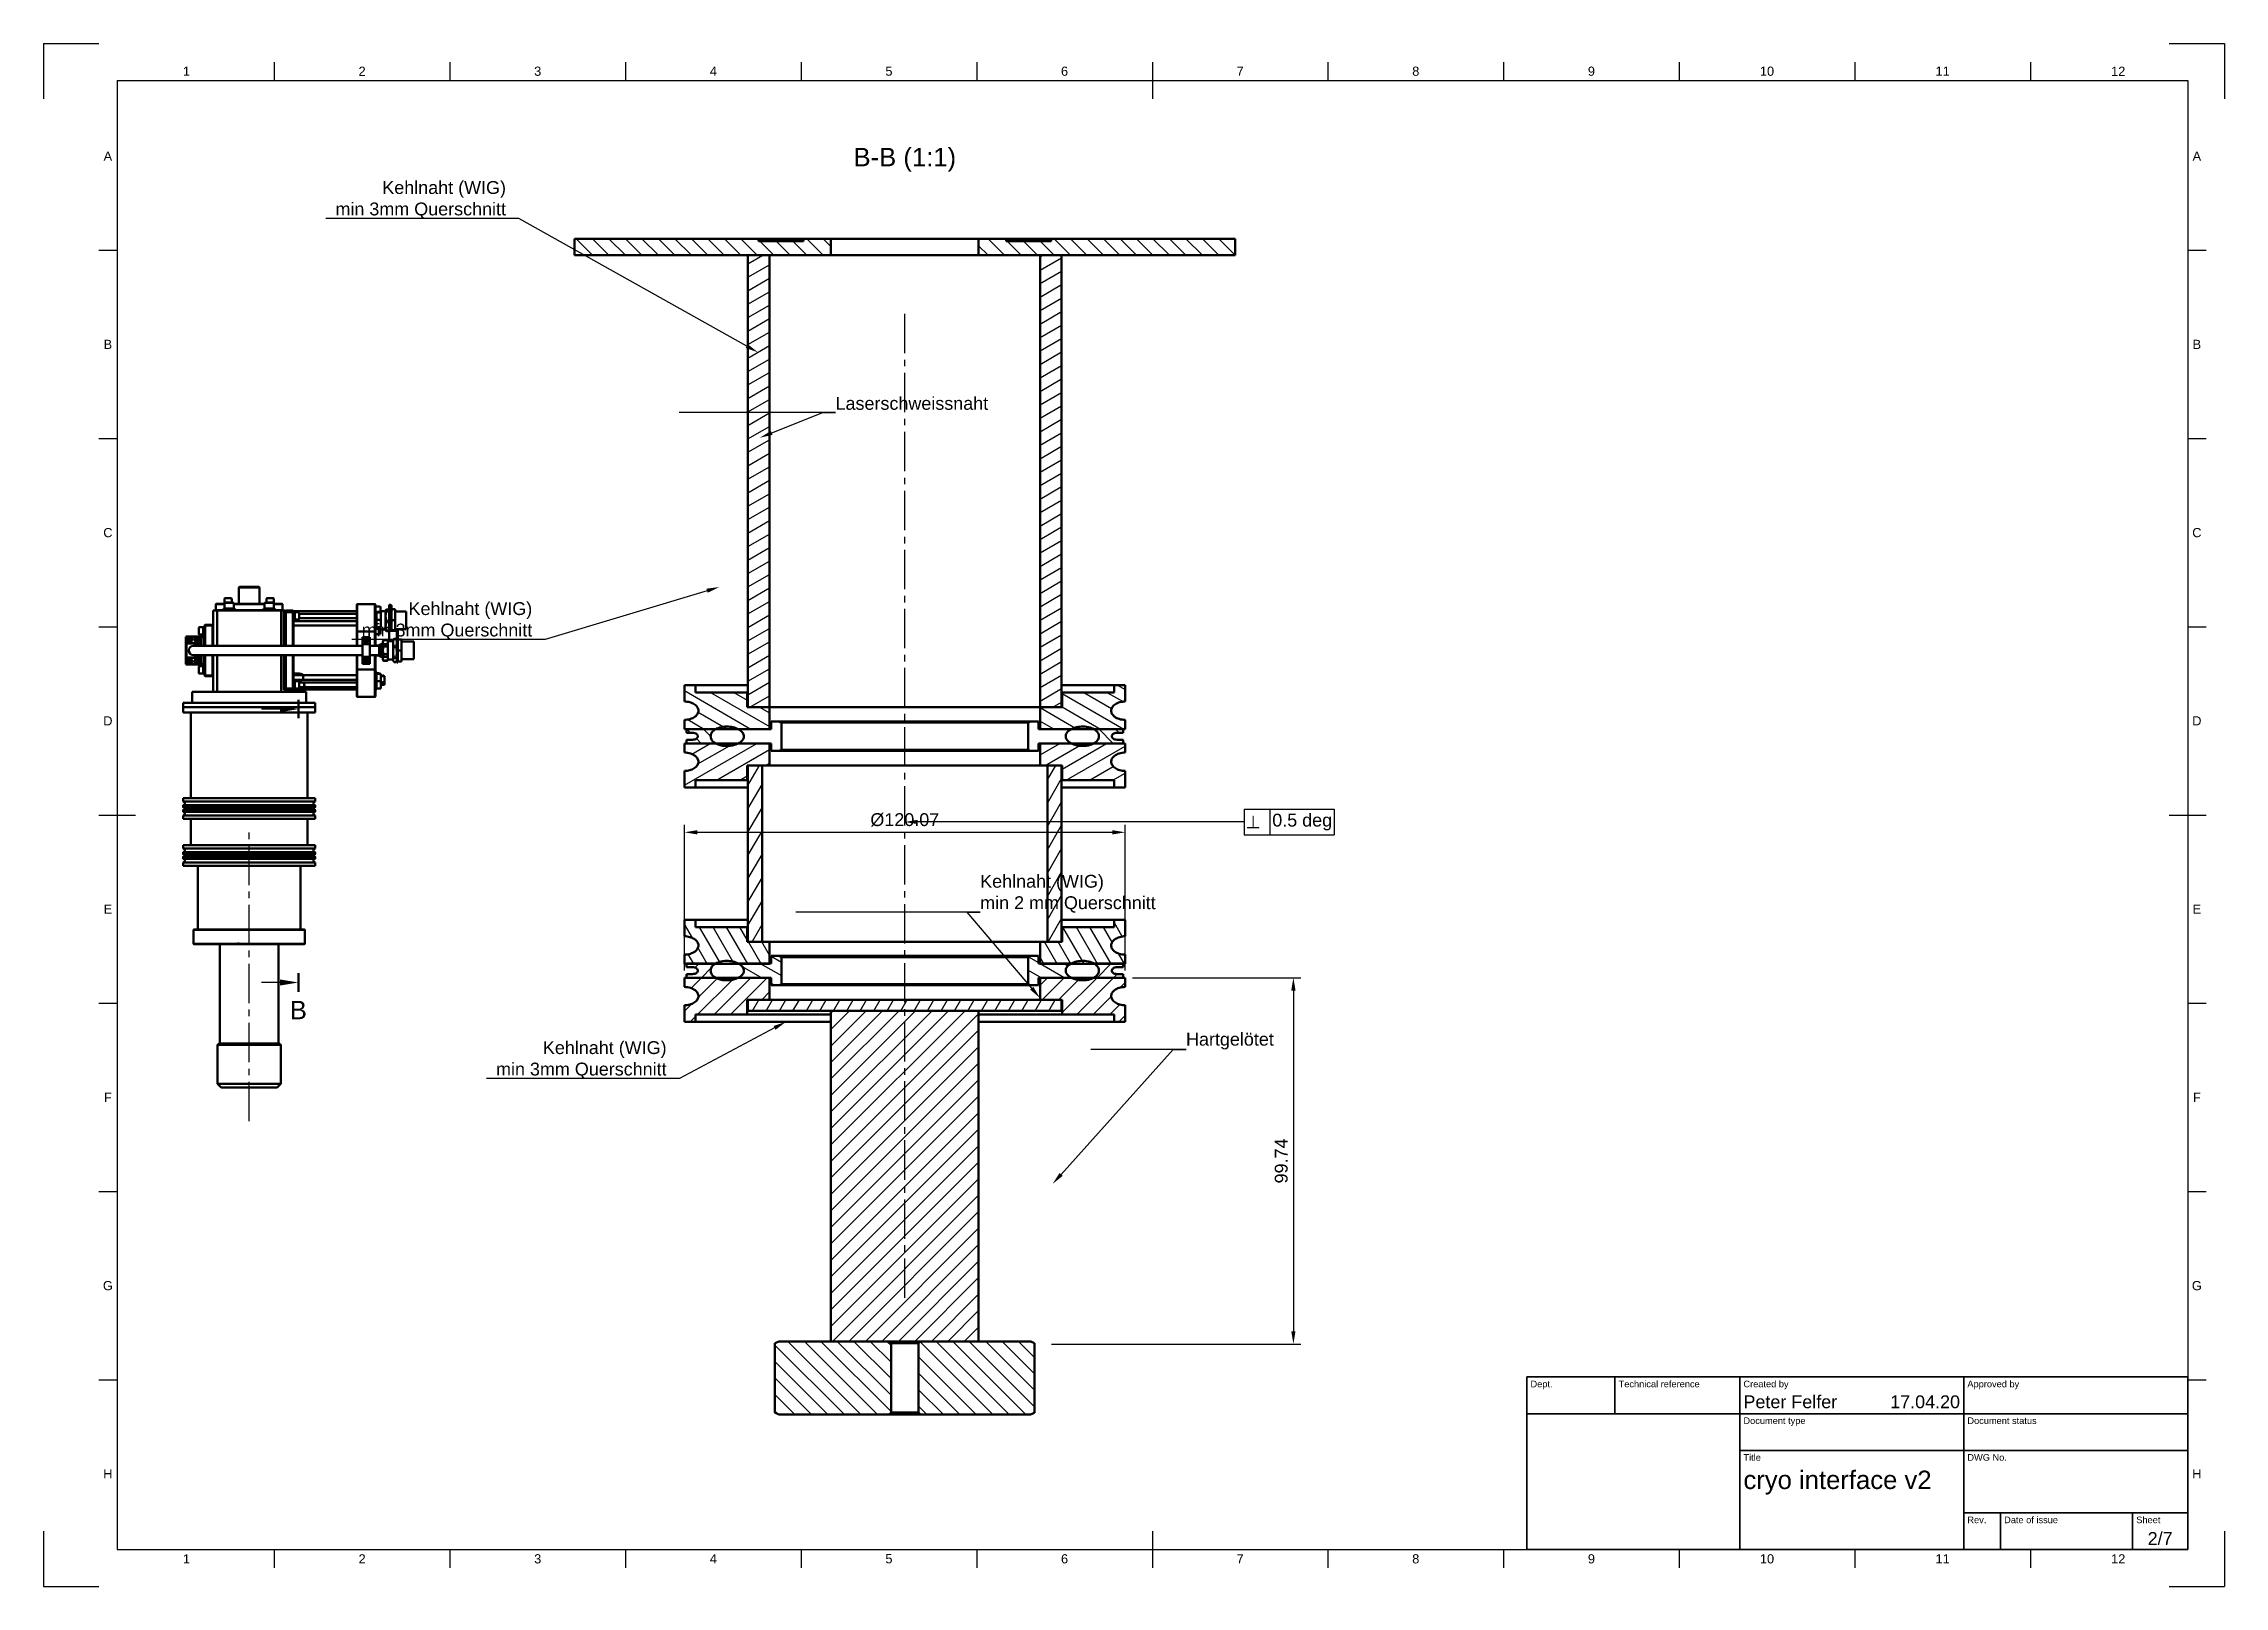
# Model space of a CAD drawing. Header units: millimetres. Extents: x 0 to 594, y 0 to 420.
import ezdxf
from ezdxf import colors
from ezdxf.entities.mleader import LeaderData, LeaderLine
from ezdxf.enums import TextEntityAlignment as Align
from ezdxf.math import Vec2, Vec3

# ---------------------------------------------------------------- set-up
doc = ezdxf.new("R2010")
doc.units = ezdxf.units.MM
doc.header["$LTSCALE"] = 0.75
doc.linetypes.add('CENTER2', pattern=[28.575, 19.05, -3.175, 3.175, -3.175])
for name, color, linetype, lineweight in [('Border', 7, 'Continuous', 25), ('FD_Dimensions', 7, 'Continuous', 25), ('GD&T Symbols', 7, 'Continuous', 25), ('Hatching', 7, 'Continuous', 25), ('Leaders', 7, 'Continuous', 25), ('Section Lines', 7, 'Continuous', 25), ('Smart Centers', 7, 'CENTER2', 25), ('TitleBlock', 7, 'Continuous', 35), ('View Labels', 7, 'Continuous', 25), ('Visible', 7, 'Continuous', 50)]:
    doc.layers.add(name, color=color, linetype=linetype, lineweight=lineweight)
doc.styles.add('ACISOGDT', font='amgdt.shx')
doc.styles.add('CustomTextStyle0', font='arial.ttf', dxfattribs={"height": 3.5})
doc.styles.add('FusionTitle', font='')
doc.styles.get("Standard").update_dxf_attribs({"font": 'arial.ttf'})
doc.styles.get('FusionTitle').set_extended_font_data('Arial Unicode MS')
doc.dimstyles.new('Dim-ISO-25', dxfattribs={"dimtxt": 3.5, "dimasz": 3.5, "dimexe": 2, "dimexo": 2, "dimgap": 1.5, "dimtad": 1, "dimzin": 12, "dimdsep": 46, "dimtxsty": 'Standard', "dimcen": 0, "dimazin": 3, "dimtp": 0.1, "dimtm": 0.1, "dimtfac": 0.714, "dimtmove": 0, "dimatfit": 3, "dimfxl": 1, "dimtzin": 12, "dimarcsym": 0})

msp = doc.modelspace()

# ---------------------------------------------------------------- texts
at = {"layer": 'GD&T Symbols', "style": 'ACISOGDT'}
msp.add_text('b', height=3.5, dxfattribs=at).set_placement((327.531, 206.349))
at = {"layer": 'GD&T Symbols', "color": 7, "style": 'CustomTextStyle0'}
msp.add_text('0.5 deg', height=3.5, dxfattribs=at).set_placement((334.662, 206.857))
at = {"layer": 'Section Lines', "char_height": 5, "attachment_point": 5}
for insert in [(69.391, 246.332), (69.391, 156.897)]:
    msp.add_mtext('B', dxfattribs=dict(at, insert=insert))
at = {"layer": 'View Labels', "insert": (234.569, 385.111), "char_height": 5, "width": 29.68281, "attachment_point": 8}
msp.add_mtext('B-B (1:1)', dxfattribs=at)

# ---------------------------------------------------------------- blocks, each defined once
blk = doc.blocks.new('ISO_TITLEBLOCK')
at = {"layer": 'TitleBlock'}
for p, q in [((0, 47), (-180, 47)), ((-180, 47), (-180, 0)), ((-156, 37), (-156, 47)), ((-122, 0), (-122, 47)), ((-61, 0), (-61, 47)), ((0, 0), (0, 47)), ((-180, 37), (0, 37)), ((-122, 27), (0, 27)), ((-61, 10), (0, 10)), ((-51, 0), (-51, 10)), ((-15, 0), (-15, 10)), ((-180, 0), (0, 0))]:
    blk.add_line(p, q, dxfattribs=at)
at = {"layer": 'TitleBlock', "style": 'FusionTitle'}
for s, p in [('Dept.', (-179, 46)), ('Technical reference', (-155, 46)), ('Created by', (-121, 46)), ('Approved by', (-60, 46)), ('Document type', (-121, 36)), ('Document status', (-60, 36)), ('Title', (-121, 26)), ('DWG No.', (-60, 26)), ('Rev.', (-60, 9)), ('Date of issue', (-50, 9)), ('Sheet', (-14, 9))]:
    blk.add_text(s, height=1.8, dxfattribs=at).set_placement(p, align=Align.TOP_LEFT)
for tag, p, height in [('DEPT', (-179, 38.5), 3.5), ('TECHNICAL_REFERENCE', (-155, 38.5), 3.5), ('CREATED_BY', (-121, 38.5), 3.5), ('APPROVED_BY', (-60, 38.5), 3.5), ('DOCUMENT_TYPE', (-121, 28.5), 3.5), ('DOCUMENT_STATUS', (-60, 28.5), 3.5), ('TITLE_1', (-121, 16.5), 5), ('TITLE_2', (-121, 9), 5), ('TITLE_3', (-121, 1.5), 5), ('DATE_OF_ISSUE', (-50, 1.5), 3.5)]:
    blk.add_attdef(tag, p, '', height=height, dxfattribs=at)
for tag, p in [('CREATED_DATE', (-62, 38.5)), ('APPROVED_DATE', (-1, 38.5))]:
    blk.add_attdef(tag, text='', height=3.5, dxfattribs=at).set_placement(p, align=Align.RIGHT)
for tag, height, p in [('DRAWING_NUMBER', 5, (-30.5, 16.6)), ('REV', 3.5, (-56, 3.1)), ('SHEET', 3.5, (-7.5, 3.1))]:
    blk.add_attdef(tag, text='', height=height, dxfattribs=at).set_placement(p, align=Align.MIDDLE)
blk = doc.blocks.new('*U4')
at = {"layer": 'Smart Centers', "color": 0, "ltscale": 0.75, "transparency": 16777216}
blk.add_line((0, -41.151578), (0, 39.084145), dxfattribs=at)
blk = doc.blocks.new('*U5')
at = {"layer": 'Smart Centers', "color": 0, "ltscale": 0.75, "transparency": 16777216}
blk.add_line((0, -128.37472), (0, 139.625279), dxfattribs=at)
blk = doc.blocks.new('ISO_A2_SHEET')
at = {"layer": 'Border'}
for p, q in [((0, 420), (15, 420)), ((0, 420), (0, 405)), ((579, 420), (594, 420)), ((594, 420), (594, 405)), ((20, 410), (584, 410)), ((20, 410), (20, 10)), ((62.8335, 415), (62.8335, 410)), ((110.6668, 415), (110.6668, 410)), ((158.5001, 415), (158.5001, 410)), ((206.3334, 415), (206.3334, 410)), ((254.1667, 415), (254.1667, 410)), ((302, 415), (302, 405)), ((349.8333, 415), (349.8333, 410)), ((397.6666, 415), (397.6666, 410)), ((445.4999, 415), (445.4999, 410)), ((493.3332, 415), (493.3332, 410)), ((541.1665, 415), (541.1665, 410)), ((584, 410), (584, 10)), ((15, 363.75), (20, 363.75)), ((584, 363.75), (589, 363.75)), ((15, 312.5), (20, 312.5)), ((584, 312.5), (589, 312.5)), ((15, 261.25), (20, 261.25)), ((584, 261.25), (589, 261.25)), ((15, 210), (25, 210)), ((579, 210), (589, 210)), ((15, 158.75), (20, 158.75)), ((584, 158.75), (589, 158.75)), ((15, 107.5), (20, 107.5)), ((584, 107.5), (589, 107.5)), ((15, 56.25), (20, 56.25)), ((584, 56.25), (589, 56.25)), ((0, 15), (0, 0)), ((302, 15), (302, 5)), ((594, 15), (594, 0)), ((20, 10), (584, 10)), ((62.8335, 10), (62.8335, 5)), ((110.6668, 10), (110.6668, 5)), ((158.5001, 10), (158.5001, 5)), ((206.3334, 10), (206.3334, 5)), ((254.1667, 10), (254.1667, 5)), ((349.8333, 10), (349.8333, 5)), ((397.6666, 10), (397.6666, 5)), ((445.4999, 10), (445.4999, 5)), ((493.3332, 10), (493.3332, 5)), ((541.1665, 10), (541.1665, 5)), ((0, 0), (15, 0)), ((579, 0), (594, 0))]:
    blk.add_line(p, q, dxfattribs=at)
at = {"layer": 'Border', "style": 'FusionTitle'}
for s, p in [('1', (38.91685, 412.5)), ('2', (86.75015, 412.5)), ('3', (134.58345, 412.5)), ('4', (182.41675, 412.5)), ('5', (230.25005, 412.5)), ('6', (278.08335, 412.5)), ('7', (325.91665, 412.5)), ('8', (373.74995, 412.5)), ('9', (421.58325, 412.5)), ('10', (469.41655, 412.5)), ('11', (517.24985, 412.5)), ('12', (565.08315, 412.5)), ('A', (17.5, 389.375)), ('A', (586.5, 389.375)), ('B', (17.5, 338.125)), ('B', (586.5, 338.125)), ('C', (17.5, 286.875)), ('C', (586.5, 286.875)), ('D', (17.5, 235.625)), ('D', (586.5, 235.625)), ('E', (17.5, 184.375)), ('E', (586.5, 184.375)), ('F', (17.5, 133.125)), ('F', (586.5, 133.125)), ('G', (17.5, 81.875)), ('G', (586.5, 81.875)), ('H', (17.5, 30.625)), ('H', (586.5, 30.625)), ('1', (38.91685, 7.5)), ('2', (86.75015, 7.5)), ('3', (134.58345, 7.5)), ('4', (182.41675, 7.5)), ('5', (230.25005, 7.5)), ('6', (278.08335, 7.5)), ('7', (325.91665, 7.5)), ('8', (373.74995, 7.5)), ('9', (421.58325, 7.5)), ('10', (469.41655, 7.5)), ('11', (517.24985, 7.5)), ('12', (565.08315, 7.5))]:
    blk.add_text(s, height=2.5, dxfattribs=at).set_placement(p, align=Align.MIDDLE)
blk = doc.blocks.new('*D10')
at = {"layer": 'Defpoints', "color": 0, "transparency": 16777216}
for p in [(294.605247, 165.689939), (272.569446, 65.948229), (340.416088, 65.948229)]:
    blk.add_point(p, dxfattribs=at)
at = {"layer": 'FD_Dimensions', "lineweight": -2, "transparency": 16777216}
for p, q in [((296.605247, 165.689939), (342.416088, 165.689939)), ((340.416088, 162.189939), (340.416088, 69.448229)), ((274.569446, 65.948229), (342.416088, 65.948229))]:
    blk.add_line(p, q, dxfattribs=at)
at = {"layer": 'FD_Dimensions', "transparency": 16777216}
for points in [[(339.832754, 162.189939), (340.999421, 162.189939), (340.416088, 165.689939)], [(339.832754, 69.448229), (340.999421, 69.448229), (340.416088, 65.948229)]]:
    blk.add_solid(points, dxfattribs=at)
at = {"layer": 'FD_Dimensions', "color": 0, "transparency": 16777216, "insert": (337.129082, 115.819084), "char_height": 3.5, "attachment_point": 5, "rotation": 90}
blk.add_mtext('99.74', dxfattribs=at)
blk = doc.blocks.new('*D11')
at = {"layer": 'Defpoints', "color": 0, "transparency": 16777216}
for p in [(294.605247, 205.287919), (174.533644, 165.689939), (294.605247, 165.689939)]:
    blk.add_point(p, dxfattribs=at)
at = {"layer": 'FD_Dimensions', "lineweight": -2, "transparency": 16777216}
for p, q in [((174.533644, 167.689939), (174.533644, 207.287919)), ((178.033644, 205.287919), (291.105247, 205.287919)), ((294.605247, 167.689939), (294.605247, 207.287919))]:
    blk.add_line(p, q, dxfattribs=at)
at = {"layer": 'FD_Dimensions', "transparency": 16777216}
for points in [[(178.033644, 205.871252), (178.033644, 204.704585), (174.533644, 205.287919)], [(291.105247, 205.871252), (291.105247, 204.704585), (294.605247, 205.287919)]]:
    blk.add_solid(points, dxfattribs=at)
at = {"layer": 'FD_Dimensions', "color": 0, "transparency": 16777216, "insert": (234.569446, 208.672809), "char_height": 3.5, "attachment_point": 5}
blk.add_mtext('%%C120.07', dxfattribs=at)

# ---------------------------------------------------------------- dimensions: what is measured, and where the dimension line sits
at = {"layer": 'FD_Dimensions'}
dim = msp.add_aligned_dim(p1=(174.534, 165.69), p2=(294.605, 165.69), distance=39.598, text='%%C<>', dimstyle='Dim-ISO-25', override={"dimlfac": 1, "dimclrd": 256, "dimclre": 256}, dxfattribs=at)
dim.commit()
dim.dimension.update_dxf_attribs({"geometry": '*D11', "text_midpoint": (234.569, 208.673)})
dim = msp.add_linear_dim(base=(340.416, 65.948), p1=(294.605, 165.69), p2=(272.569, 65.948), angle=270, dimstyle='Dim-ISO-25', override={"dimlfac": 1, "dimclrd": 256, "dimclre": 256}, dxfattribs=at)
dim.commit()
dim.dimension.update_dxf_attribs({"geometry": '*D10', "text_midpoint": (337.129, 115.819)})

# ---------------------------------------------------------------- hatches: boundary and pattern name
at = {"layer": 'Hatching'}
h = msp.add_hatch(dxfattribs=at)
h.set_pattern_fill('ANSI31', color=256, angle=270, style=0)
h.paths.add_polyline_path([(324.569, 366.861), (274.423, 366.861), (274.423, 366.19), (262.147, 366.19), (262.147, 366.861), (254.677, 366.861), (254.677, 362.39), (271.401, 362.39), (277.284, 362.39), (324.569, 362.39)], flags=0)
h.paths.add_polyline_path([(206.991, 366.861), (206.991, 366.19), (194.716, 366.19), (194.716, 366.861), (144.569, 366.861), (144.569, 362.39), (191.855, 362.39), (197.738, 362.39), (214.462, 362.39), (214.462, 366.861)], flags=0)
h = msp.add_hatch(dxfattribs=at)
h.set_pattern_fill('ANSI31', color=256, angle=165, style=0)
h.paths.add_polyline_path([(277.284, 362.39), (271.401, 362.39), (271.401, 239.39), (277.284, 239.39)], flags=0)
h.paths.add_polyline_path([(197.738, 362.39), (191.855, 362.39), (191.855, 239.39), (197.738, 239.39)], flags=0)
h = msp.add_hatch(dxfattribs=at)
h.set_pattern_fill('ANSI31', color=256, angle=255, style=0)
edge = h.paths.add_edge_path(flags=0)
edge.add_line((263.451, 366.861), (270.339, 366.861))
edge.add_spline(control_points=[(263.451, 366.861), (263.934, 366.646), (264.471, 366.492), (265.702, 366.25), (266.402, 366.19), (267.736, 366.19), (268.563, 366.274), (269.59, 366.539), (269.995, 366.679), (270.339, 366.861)], knot_values=[1.2083867, 1.2083867, 1.2083867, 1.2083867, 1.3635326, 1.3635326, 1.5558993, 1.5558993, 1.7637218, 1.7637218, 1.8742267, 1.8742267, 1.8742267, 1.8742267], degree=3, periodic=0)
edge = h.paths.add_edge_path(flags=0)
edge.add_spline(control_points=[(205.688, 366.861), (205.205, 366.646), (204.668, 366.492), (203.437, 366.25), (202.737, 366.19), (201.403, 366.19), (200.576, 366.274), (199.548, 366.539), (199.144, 366.679), (198.8, 366.861)], knot_values=[0.1692401, 0.1692401, 0.1692401, 0.1692401, 0.324386, 0.324386, 0.5167528, 0.5167528, 0.7245753, 0.7245753, 0.8350802, 0.8350802, 0.8350802, 0.8350802], degree=3, periodic=0)
edge.add_line((205.688, 366.861), (198.8, 366.861))
h = msp.add_hatch(dxfattribs=at)
h.set_pattern_fill('ANSI31', color=256, angle=285, style=0)
edge = h.paths.add_edge_path(flags=0)
edge.add_line((291.563, 243.39), (277.47, 243.39))
edge.add_line((277.47, 243.39), (277.47, 239.39))
edge.add_line((277.47, 239.39), (277.284, 239.39))
edge.add_line((277.284, 239.39), (271.401, 239.39))
edge.add_line((271.401, 239.39), (271.401, 233.39))
edge.add_line((271.401, 233.39), (279.936, 233.39))
edge.add_line((279.936, 233.39), (286.068, 233.39))
edge.add_line((286.068, 233.39), (294.004, 233.39))
edge.add_line((294.004, 233.39), (294.605, 233.39))
edge.add_line((294.605, 233.39), (294.605, 235.89))
edge.add_spline(control_points=[(294.605, 235.89), (294.078, 235.89), (293.453, 235.982), (292.532, 236.276), (292.057, 236.506), (291.438, 236.979), (291.159, 237.277), (290.873, 237.813), (290.788, 238.123), (290.788, 238.531), (290.812, 238.699), (290.892, 238.984), (290.967, 239.153), (291.247, 239.623), (291.592, 239.944), (292.265, 240.381), (292.717, 240.574), (293.567, 240.815), (294.131, 240.89), (294.605, 240.89)], knot_values=[0.4627515, 0.4627515, 0.4627515, 0.4627515, 0.620796, 0.620796, 0.752723, 0.752723, 0.8546923, 0.8546923, 0.9349214, 0.9349214, 0.9773627, 0.9773627, 1.0235883, 1.0235883, 1.1413906, 1.1413906, 1.2642536, 1.2642536, 1.4065289, 1.4065289, 1.4065289, 1.4065289], degree=3, periodic=0)
edge.add_line((294.605, 240.89), (294.605, 245.39))
edge.add_line((294.605, 245.39), (291.563, 245.39))
edge.add_line((291.563, 245.39), (291.563, 243.39))
edge = h.paths.add_edge_path(flags=0)
edge.add_line((191.669, 243.39), (177.576, 243.39))
edge.add_line((177.576, 243.39), (177.576, 245.39))
edge.add_line((177.576, 245.39), (174.534, 245.39))
edge.add_line((174.534, 245.39), (174.534, 240.89))
edge.add_spline(control_points=[(174.534, 240.89), (175.008, 240.89), (175.572, 240.815), (176.422, 240.574), (176.874, 240.381), (177.547, 239.944), (177.892, 239.623), (178.172, 239.153), (178.247, 238.984), (178.327, 238.699), (178.351, 238.531), (178.351, 238.123), (178.266, 237.813), (177.979, 237.277), (177.701, 236.979), (177.082, 236.506), (176.607, 236.276), (175.686, 235.982), (175.06, 235.89), (174.534, 235.89)], knot_values=[0.4628549, 0.4628549, 0.4628549, 0.4628549, 0.6051301, 0.6051301, 0.7279932, 0.7279932, 0.8457955, 0.8457955, 0.892021, 0.892021, 0.9344623, 0.9344623, 1.0146915, 1.0146915, 1.1166608, 1.1166608, 1.2485877, 1.2485877, 1.4066322, 1.4066322, 1.4066322, 1.4066322], degree=3, periodic=0)
edge.add_line((174.534, 235.89), (174.534, 233.39))
edge.add_line((174.534, 233.39), (175.135, 233.39))
edge.add_line((175.135, 233.39), (183.071, 233.39))
edge.add_line((183.071, 233.39), (189.203, 233.39))
edge.add_line((189.203, 233.39), (197.738, 233.39))
edge.add_line((197.738, 233.39), (197.738, 239.39))
edge.add_line((197.738, 239.39), (191.855, 239.39))
edge.add_line((191.855, 239.39), (191.669, 239.39))
edge.add_line((191.669, 239.39), (191.669, 243.39))
h = msp.add_hatch(dxfattribs=at)
h.set_pattern_fill('ANSI31', color=256, angle=270, style=0)
edge = h.paths.add_edge_path(flags=0)
edge.add_line((294.004, 229.49), (294.004, 230.49))
edge.add_line((294.004, 230.49), (292.409, 230.49))
edge.add_spline(control_points=[(292.409, 230.49), (292.204, 230.49), (291.961, 230.525), (291.606, 230.638), (291.425, 230.725), (291.189, 230.905), (291.084, 231.018), (290.976, 231.221), (290.944, 231.339), (290.944, 231.541), (290.976, 231.659), (291.084, 231.862), (291.189, 231.975), (291.425, 232.155), (291.606, 232.242), (291.961, 232.355), (292.204, 232.39), (292.409, 232.39)], knot_values=[0.1792259, 0.1792259, 0.1792259, 0.1792259, 0.2406102, 0.2406102, 0.2909193, 0.2909193, 0.3295507, 0.3295507, 0.3599763, 0.3599763, 0.390402, 0.390402, 0.4290334, 0.4290334, 0.4793424, 0.4793424, 0.5407268, 0.5407268, 0.5407268, 0.5407268], degree=3, periodic=0)
edge.add_line((292.409, 232.39), (294.004, 232.39))
edge.add_line((294.004, 232.39), (294.004, 233.39))
edge.add_line((294.004, 233.39), (286.068, 233.39))
edge.add_spline(control_points=[(286.068, 233.39), (286.215, 233.307), (286.355, 233.217), (286.769, 232.908), (287.068, 232.597), (287.371, 232.037), (287.46, 231.717), (287.46, 231.44), (287.46, 231.163), (287.371, 230.843), (287.068, 230.283), (286.769, 229.972), (286.355, 229.663), (286.215, 229.573), (286.068, 229.49)], knot_values=[-0.2380578, -0.2380578, -0.2380578, -0.2380578, -0.1909472, -0.1909472, -0.0831268, -0.0831268, 0, 0, 0, 0.0831268, 0.0831268, 0.1909472, 0.1909472, 0.2380578, 0.2380578, 0.2380578, 0.2380578], degree=3, periodic=0)
edge.add_line((286.068, 229.49), (294.004, 229.49))
edge = h.paths.add_edge_path(flags=0)
edge.add_line((175.135, 230.49), (175.135, 229.49))
edge.add_line((175.135, 229.49), (183.071, 229.49))
edge.add_spline(control_points=[(183.071, 229.49), (182.923, 229.573), (182.784, 229.663), (182.37, 229.972), (182.071, 230.283), (181.768, 230.843), (181.678, 231.163), (181.678, 231.44), (181.678, 231.717), (181.768, 232.037), (182.071, 232.597), (182.37, 232.908), (182.784, 233.217), (182.923, 233.307), (183.071, 233.39)], knot_values=[-0.2380578, -0.2380578, -0.2380578, -0.2380578, -0.1909472, -0.1909472, -0.0831268, -0.0831268, 0, 0, 0, 0.0831268, 0.0831268, 0.1909472, 0.1909472, 0.2380578, 0.2380578, 0.2380578, 0.2380578], degree=3, periodic=0)
edge.add_line((183.071, 233.39), (175.135, 233.39))
edge.add_line((175.135, 233.39), (175.135, 232.39))
edge.add_line((175.135, 232.39), (176.73, 232.39))
edge.add_spline(control_points=[(176.73, 232.39), (176.935, 232.39), (177.178, 232.355), (177.532, 232.242), (177.714, 232.155), (177.949, 231.975), (178.055, 231.862), (178.163, 231.659), (178.195, 231.541), (178.195, 231.339), (178.163, 231.221), (178.055, 231.018), (177.949, 230.905), (177.714, 230.725), (177.532, 230.638), (177.178, 230.525), (176.935, 230.49), (176.73, 230.49)], knot_values=[0.1792259, 0.1792259, 0.1792259, 0.1792259, 0.2406102, 0.2406102, 0.2909193, 0.2909193, 0.3295507, 0.3295507, 0.3599763, 0.3599763, 0.390402, 0.390402, 0.4290334, 0.4290334, 0.4793424, 0.4793424, 0.5407268, 0.5407268, 0.5407268, 0.5407268], degree=3, periodic=0)
edge.add_line((176.73, 230.49), (175.135, 230.49))
h = msp.add_hatch(dxfattribs=at)
h.set_pattern_fill('ANSI31', color=256, angle=165, style=0)
edge = h.paths.add_edge_path(flags=0)
edge.add_line((177.576, 219.49), (191.669, 219.49))
edge.add_line((191.669, 219.49), (191.669, 223.49))
edge.add_line((191.669, 223.49), (191.855, 223.49))
edge.add_line((191.855, 223.49), (195.704, 223.49))
edge.add_line((195.704, 223.49), (197.738, 223.49))
edge.add_line((197.738, 223.49), (197.738, 229.49))
edge.add_line((197.738, 229.49), (189.203, 229.49))
edge.add_line((189.203, 229.49), (189.202, 229.492))
edge.add_spline(control_points=[(189.202, 229.492), (188.865, 229.32), (188.496, 229.178), (187.524, 228.895), (186.736, 228.79), (185.43, 228.79), (184.665, 228.89), (183.733, 229.175), (183.386, 229.319), (183.073, 229.492)], knot_values=[0.2380578, 0.2380578, 0.2380578, 0.2380578, 0.3429274, 0.3429274, 0.5417358, 0.5417358, 0.7346885, 0.7346885, 0.8341535, 0.8341535, 0.8341535, 0.8341535], degree=3, periodic=0)
edge.add_line((183.073, 229.492), (183.071, 229.49))
edge.add_line((183.071, 229.49), (175.135, 229.49))
edge.add_line((175.135, 229.49), (174.534, 229.49))
edge.add_line((174.534, 229.49), (174.534, 226.99))
edge.add_spline(control_points=[(174.534, 226.99), (175.06, 226.99), (175.686, 226.898), (176.607, 226.603), (177.082, 226.374), (177.701, 225.901), (177.979, 225.603), (178.266, 225.067), (178.351, 224.757), (178.351, 224.348), (178.327, 224.18), (178.247, 223.896), (178.172, 223.727), (177.892, 223.257), (177.547, 222.936), (176.874, 222.499), (176.422, 222.306), (175.572, 222.065), (175.008, 221.99), (174.534, 221.99)], knot_values=[0.4627515, 0.4627515, 0.4627515, 0.4627515, 0.620796, 0.620796, 0.752723, 0.752723, 0.8546923, 0.8546923, 0.9349214, 0.9349214, 0.9773627, 0.9773627, 1.0235883, 1.0235883, 1.1413906, 1.1413906, 1.2642536, 1.2642536, 1.4065289, 1.4065289, 1.4065289, 1.4065289], degree=3, periodic=0)
edge.add_line((174.534, 221.99), (174.534, 217.49))
edge.add_line((174.534, 217.49), (177.576, 217.49))
edge.add_line((177.576, 217.49), (177.576, 219.49))
edge = h.paths.add_edge_path(flags=0)
edge.add_line((277.47, 219.49), (291.563, 219.49))
edge.add_line((291.563, 219.49), (291.563, 217.49))
edge.add_line((291.563, 217.49), (294.605, 217.49))
edge.add_line((294.605, 217.49), (294.605, 221.99))
edge.add_spline(control_points=[(294.605, 221.99), (294.131, 221.99), (293.567, 222.065), (292.717, 222.306), (292.265, 222.499), (291.592, 222.936), (291.247, 223.257), (290.967, 223.727), (290.892, 223.896), (290.812, 224.18), (290.788, 224.348), (290.788, 224.757), (290.873, 225.067), (291.159, 225.603), (291.438, 225.901), (292.057, 226.374), (292.532, 226.603), (293.453, 226.898), (294.078, 226.99), (294.605, 226.99)], knot_values=[0.4628549, 0.4628549, 0.4628549, 0.4628549, 0.6051301, 0.6051301, 0.7279932, 0.7279932, 0.8457955, 0.8457955, 0.892021, 0.892021, 0.9344623, 0.9344623, 1.0146915, 1.0146915, 1.1166608, 1.1166608, 1.2485877, 1.2485877, 1.4066322, 1.4066322, 1.4066322, 1.4066322], degree=3, periodic=0)
edge.add_line((294.605, 226.99), (294.605, 229.49))
edge.add_line((294.605, 229.49), (294.004, 229.49))
edge.add_line((294.004, 229.49), (286.068, 229.49))
edge.add_line((286.068, 229.49), (279.936, 229.49))
edge.add_line((279.936, 229.49), (271.401, 229.49))
edge.add_line((271.401, 229.49), (271.401, 223.49))
edge.add_line((271.401, 223.49), (273.435, 223.49))
edge.add_line((273.435, 223.49), (277.284, 223.49))
edge.add_line((277.284, 223.49), (277.47, 223.49))
edge.add_line((277.47, 223.49), (277.47, 219.49))
h = msp.add_hatch(dxfattribs=at)
h.set_pattern_fill('ANSI31', color=256, angle=195, style=0)
h.paths.add_polyline_path([(191.855, 223.49), (191.855, 175.49), (195.704, 175.49), (195.704, 223.49)], flags=0)
h.paths.add_polyline_path([(277.284, 175.49), (277.284, 223.49), (273.435, 223.49), (273.435, 175.49)], flags=0)
h = msp.add_hatch(dxfattribs=at)
h.set_pattern_fill('ANSI31', color=256, angle=255, style=0)
edge = h.paths.add_edge_path(flags=0)
edge.add_line((291.563, 179.49), (277.47, 179.49))
edge.add_line((277.47, 179.49), (277.47, 175.49))
edge.add_line((277.47, 175.49), (277.284, 175.49))
edge.add_line((277.284, 175.49), (273.435, 175.49))
edge.add_line((273.435, 175.49), (271.401, 175.49))
edge.add_line((271.401, 175.49), (271.401, 169.49))
edge.add_line((271.401, 169.49), (279.752, 169.49))
edge.add_line((279.752, 169.49), (286.236, 169.49))
edge.add_line((286.236, 169.49), (294.004, 169.49))
edge.add_line((294.004, 169.49), (294.605, 169.49))
edge.add_line((294.605, 169.49), (294.605, 171.99))
edge.add_spline(control_points=[(294.605, 171.99), (294.078, 171.99), (293.453, 172.082), (292.532, 172.376), (292.057, 172.606), (291.438, 173.079), (291.159, 173.377), (290.873, 173.913), (290.788, 174.223), (290.788, 174.631), (290.812, 174.799), (290.892, 175.084), (290.967, 175.253), (291.247, 175.723), (291.592, 176.044), (292.265, 176.481), (292.717, 176.674), (293.567, 176.915), (294.131, 176.99), (294.605, 176.99)], knot_values=[0.4627515, 0.4627515, 0.4627515, 0.4627515, 0.620796, 0.620796, 0.752723, 0.752723, 0.8546923, 0.8546923, 0.9349214, 0.9349214, 0.9773627, 0.9773627, 1.0235883, 1.0235883, 1.1413906, 1.1413906, 1.2642536, 1.2642536, 1.4065289, 1.4065289, 1.4065289, 1.4065289], degree=3, periodic=0)
edge.add_line((294.605, 176.99), (294.605, 181.49))
edge.add_line((294.605, 181.49), (291.563, 181.49))
edge.add_line((291.563, 181.49), (291.563, 179.49))
edge = h.paths.add_edge_path(flags=0)
edge.add_line((191.669, 179.49), (177.576, 179.49))
edge.add_line((177.576, 179.49), (177.576, 181.49))
edge.add_line((177.576, 181.49), (174.534, 181.49))
edge.add_line((174.534, 181.49), (174.534, 176.99))
edge.add_spline(control_points=[(174.534, 176.99), (175.008, 176.99), (175.572, 176.915), (176.422, 176.674), (176.874, 176.481), (177.547, 176.044), (177.892, 175.723), (178.172, 175.253), (178.247, 175.084), (178.327, 174.799), (178.351, 174.631), (178.351, 174.223), (178.266, 173.913), (177.979, 173.377), (177.701, 173.079), (177.082, 172.606), (176.607, 172.376), (175.686, 172.082), (175.06, 171.99), (174.534, 171.99)], knot_values=[0.4628549, 0.4628549, 0.4628549, 0.4628549, 0.6051301, 0.6051301, 0.7279932, 0.7279932, 0.8457955, 0.8457955, 0.892021, 0.892021, 0.9344623, 0.9344623, 1.0146915, 1.0146915, 1.1166608, 1.1166608, 1.2485877, 1.2485877, 1.4066322, 1.4066322, 1.4066322, 1.4066322], degree=3, periodic=0)
edge.add_line((174.534, 171.99), (174.534, 169.49))
edge.add_line((174.534, 169.49), (175.135, 169.49))
edge.add_line((175.135, 169.49), (182.902, 169.49))
edge.add_line((182.902, 169.49), (189.387, 169.49))
edge.add_line((189.387, 169.49), (197.738, 169.49))
edge.add_line((197.738, 169.49), (197.738, 175.49))
edge.add_line((197.738, 175.49), (195.704, 175.49))
edge.add_line((195.704, 175.49), (191.855, 175.49))
edge.add_line((191.855, 175.49), (191.669, 175.49))
edge.add_line((191.669, 175.49), (191.669, 179.49))
h = msp.add_hatch(dxfattribs=at)
h.set_pattern_fill('ANSI31', color=256, angle=180, style=0)
edge = h.paths.add_edge_path(flags=0)
edge.add_line((294.004, 165.69), (294.004, 166.69))
edge.add_line((294.004, 166.69), (292.409, 166.69))
edge.add_spline(control_points=[(292.409, 166.69), (292.204, 166.69), (291.961, 166.725), (291.606, 166.838), (291.425, 166.925), (291.189, 167.105), (291.084, 167.218), (290.976, 167.421), (290.944, 167.539), (290.944, 167.741), (290.976, 167.859), (291.084, 168.062), (291.189, 168.175), (291.425, 168.355), (291.606, 168.442), (291.961, 168.555), (292.204, 168.59), (292.409, 168.59)], knot_values=[0.1792259, 0.1792259, 0.1792259, 0.1792259, 0.2406102, 0.2406102, 0.2909193, 0.2909193, 0.3295507, 0.3295507, 0.3599763, 0.3599763, 0.390402, 0.390402, 0.4290334, 0.4290334, 0.4793424, 0.4793424, 0.5407268, 0.5407268, 0.5407268, 0.5407268], degree=3, periodic=0)
edge.add_line((292.409, 168.59), (294.004, 168.59))
edge.add_line((294.004, 168.59), (294.004, 169.49))
edge.add_line((294.004, 169.49), (294.004, 169.59))
edge.add_line((294.004, 169.59), (286.068, 169.59))
edge.add_spline(control_points=[(286.068, 169.59), (286.125, 169.558), (286.182, 169.524), (286.236, 169.49)], knot_values=[-0.2380578, -0.2380578, -0.2380578, -0.2380578, -0.2197019, -0.2197019, -0.2197019, -0.2197019], degree=3, periodic=0)
edge.add_spline(control_points=[(286.236, 169.49), (286.322, 169.436), (286.404, 169.38), (286.769, 169.108), (287.068, 168.797), (287.371, 168.237), (287.46, 167.917), (287.46, 167.64), (287.46, 167.363), (287.371, 167.043), (287.068, 166.483), (286.769, 166.172), (286.355, 165.863), (286.215, 165.773), (286.068, 165.69)], knot_values=[-0.2197019, -0.2197019, -0.2197019, -0.2197019, -0.1909472, -0.1909472, -0.0831268, -0.0831268, 0, 0, 0, 0.0831268, 0.0831268, 0.1909472, 0.1909472, 0.2380578, 0.2380578, 0.2380578, 0.2380578], degree=3, periodic=0)
edge.add_line((286.068, 165.69), (294.004, 165.69))
edge = h.paths.add_edge_path(flags=0)
edge.add_line((175.135, 166.69), (175.135, 165.69))
edge.add_line((175.135, 165.69), (183.071, 165.69))
edge.add_spline(control_points=[(183.071, 165.69), (182.923, 165.773), (182.784, 165.863), (182.37, 166.172), (182.071, 166.483), (181.768, 167.043), (181.678, 167.363), (181.678, 167.64), (181.678, 167.917), (181.768, 168.237), (182.071, 168.797), (182.37, 169.108), (182.735, 169.38), (182.817, 169.436), (182.903, 169.49)], knot_values=[-0.2380578, -0.2380578, -0.2380578, -0.2380578, -0.1909472, -0.1909472, -0.0831268, -0.0831268, 0, 0, 0, 0.0831268, 0.0831268, 0.1909472, 0.1909472, 0.2197019, 0.2197019, 0.2197019, 0.2197019], degree=3, periodic=0)
edge.add_spline(control_points=[(182.903, 169.49), (182.957, 169.524), (183.014, 169.558), (183.071, 169.59)], knot_values=[0.2197019, 0.2197019, 0.2197019, 0.2197019, 0.2380578, 0.2380578, 0.2380578, 0.2380578], degree=3, periodic=0)
edge.add_line((183.071, 169.59), (175.135, 169.59))
edge.add_line((175.135, 169.59), (175.135, 169.49))
edge.add_line((175.135, 169.49), (175.135, 168.59))
edge.add_line((175.135, 168.59), (176.73, 168.59))
edge.add_spline(control_points=[(176.73, 168.59), (176.935, 168.59), (177.178, 168.555), (177.532, 168.442), (177.714, 168.355), (177.949, 168.175), (178.055, 168.062), (178.163, 167.859), (178.195, 167.741), (178.195, 167.539), (178.163, 167.421), (178.055, 167.218), (177.949, 167.105), (177.714, 166.925), (177.532, 166.838), (177.178, 166.725), (176.935, 166.69), (176.73, 166.69)], knot_values=[0.1792259, 0.1792259, 0.1792259, 0.1792259, 0.2406102, 0.2406102, 0.2909193, 0.2909193, 0.3295507, 0.3295507, 0.3599763, 0.3599763, 0.390402, 0.390402, 0.4290334, 0.4290334, 0.4793424, 0.4793424, 0.5407268, 0.5407268, 0.5407268, 0.5407268], degree=3, periodic=0)
edge.add_line((176.73, 166.69), (175.135, 166.69))
h = msp.add_hatch(dxfattribs=at)
h.set_pattern_fill('ANSI31', color=256, angle=285, style=0)
edge = h.paths.add_edge_path(flags=0)
edge.add_line((198.155, 165.69), (198.155, 163.64))
edge.add_line((198.155, 163.64), (200.3, 163.64))
edge.add_spline(control_points=[(200.3, 163.64), (200.633, 163.791), (200.964, 163.94)], knot_values=[0, 0, 0, 0.0728915, 0.0728915, 0.0728915], weights=[1, 1.0000098, 1], degree=2, periodic=0)
edge.add_line((200.964, 163.94), (200.964, 171.34))
edge.add_spline(control_points=[(200.964, 171.34), (200.633, 171.488), (200.3, 171.64)], knot_values=[0, 0, 0, 0.0728915, 0.0728915, 0.0728915], weights=[1, 1.0000098, 1], degree=2, periodic=0)
edge.add_line((200.3, 171.64), (198.155, 171.64))
edge.add_line((198.155, 171.64), (198.155, 169.59))
edge.add_line((198.155, 169.59), (197.738, 169.59))
edge.add_line((197.738, 169.59), (189.203, 169.59))
edge.add_spline(control_points=[(189.203, 169.59), (189.251, 169.565), (189.298, 169.54), (189.359, 169.506), (189.373, 169.498), (189.387, 169.49)], knot_values=[0.8357363, 0.8357363, 0.8357363, 0.8357363, 0.8517222, 0.8517222, 0.8565298, 0.8565298, 0.8565298, 0.8565298], degree=3, periodic=0)
edge.add_spline(control_points=[(189.387, 169.49), (189.78, 169.264), (190.197, 168.932), (190.539, 168.425), (190.627, 168.249), (190.72, 167.955), (190.748, 167.784), (190.748, 167.513), (190.727, 167.362), (190.655, 167.105), (190.587, 166.951), (190.326, 166.505), (189.999, 166.194), (189.541, 165.878), (189.376, 165.781), (189.202, 165.692)], knot_values=[0.8341535, 0.8341535, 0.8341535, 0.8341535, 0.9683852, 0.9683852, 1.0175796, 1.0175796, 1.0608975, 1.0608975, 1.0989614, 1.0989614, 1.141073, 1.141073, 1.2539501, 1.2539501, 1.3080035, 1.3080035, 1.3080035, 1.3080035], degree=3, periodic=0)
edge.add_line((189.202, 165.692), (189.203, 165.69))
edge.add_line((189.203, 165.69), (197.738, 165.69))
edge.add_line((197.738, 165.69), (198.155, 165.69))
edge = h.paths.add_edge_path(flags=0)
edge.add_line((270.984, 163.64), (270.984, 165.69))
edge.add_line((270.984, 165.69), (271.401, 165.69))
edge.add_line((271.401, 165.69), (279.936, 165.69))
edge.add_spline(control_points=[(279.936, 165.69), (279.762, 165.779), (279.598, 165.878), (279.14, 166.194), (278.812, 166.505), (278.552, 166.951), (278.484, 167.105), (278.412, 167.362), (278.391, 167.513), (278.391, 167.784), (278.418, 167.955), (278.512, 168.249), (278.6, 168.425), (278.942, 168.932), (279.359, 169.264), (279.752, 169.49)], knot_values=[0.8341535, 0.8341535, 0.8341535, 0.8341535, 0.8882068, 0.8882068, 1.0010839, 1.0010839, 1.0431955, 1.0431955, 1.0812594, 1.0812594, 1.1245774, 1.1245774, 1.1737718, 1.1737718, 1.3080035, 1.3080035, 1.3080035, 1.3080035], degree=3, periodic=0)
edge.add_spline(control_points=[(279.752, 169.49), (279.766, 169.498), (279.78, 169.506), (279.84, 169.54), (279.888, 169.565), (279.936, 169.59)], knot_values=[1.3080035, 1.3080035, 1.3080035, 1.3080035, 1.3128111, 1.3128111, 1.328797, 1.328797, 1.328797, 1.328797], degree=3, periodic=0)
edge.add_line((279.936, 169.59), (271.401, 169.59))
edge.add_line((271.401, 169.59), (270.984, 169.59))
edge.add_line((270.984, 169.59), (270.984, 171.64))
edge.add_line((270.984, 171.64), (268.839, 171.64))
edge.add_spline(control_points=[(268.839, 171.64), (268.506, 171.488), (268.174, 171.34)], knot_values=[0, 0, 0, 0.0728915, 0.0728915, 0.0728915], weights=[1, 1.0000098, 1], degree=2, periodic=0)
edge.add_line((268.174, 171.34), (268.174, 163.94))
edge.add_spline(control_points=[(268.174, 163.94), (268.506, 163.791), (268.839, 163.64)], knot_values=[0, 0, 0, 0.0728915, 0.0728915, 0.0728915], weights=[1, 1.0000098, 1], degree=2, periodic=0)
edge.add_line((268.839, 163.64), (270.984, 163.64))
h = msp.add_hatch(dxfattribs=at)
h.set_pattern_fill('ANSI31', color=256, angle=180, style=0)
edge = h.paths.add_edge_path(flags=0)
edge.add_line((177.576, 155.69), (191.669, 155.69))
edge.add_line((191.669, 155.69), (191.669, 159.69))
edge.add_line((191.669, 159.69), (191.855, 159.69))
edge.add_line((191.855, 159.69), (197.738, 159.69))
edge.add_line((197.738, 159.69), (197.738, 165.69))
edge.add_line((197.738, 165.69), (189.203, 165.69))
edge.add_line((189.203, 165.69), (189.202, 165.692))
edge.add_spline(control_points=[(189.202, 165.692), (188.865, 165.52), (188.496, 165.378), (187.524, 165.095), (186.736, 164.99), (185.43, 164.99), (184.665, 165.09), (183.733, 165.375), (183.386, 165.519), (183.073, 165.692)], knot_values=[0.2380578, 0.2380578, 0.2380578, 0.2380578, 0.3429274, 0.3429274, 0.5417358, 0.5417358, 0.7346885, 0.7346885, 0.8341535, 0.8341535, 0.8341535, 0.8341535], degree=3, periodic=0)
edge.add_line((183.073, 165.692), (183.071, 165.69))
edge.add_line((183.071, 165.69), (175.135, 165.69))
edge.add_line((175.135, 165.69), (174.534, 165.69))
edge.add_line((174.534, 165.69), (174.534, 163.19))
edge.add_spline(control_points=[(174.534, 163.19), (175.06, 163.19), (175.686, 163.098), (176.607, 162.803), (177.082, 162.574), (177.701, 162.101), (177.979, 161.803), (178.266, 161.267), (178.351, 160.957), (178.351, 160.548), (178.327, 160.38), (178.247, 160.096), (178.172, 159.927), (177.892, 159.457), (177.547, 159.136), (176.874, 158.699), (176.422, 158.506), (175.572, 158.265), (175.008, 158.19), (174.534, 158.19)], knot_values=[0.4627515, 0.4627515, 0.4627515, 0.4627515, 0.620796, 0.620796, 0.752723, 0.752723, 0.8546923, 0.8546923, 0.9349214, 0.9349214, 0.9773627, 0.9773627, 1.0235883, 1.0235883, 1.1413906, 1.1413906, 1.2642536, 1.2642536, 1.4065289, 1.4065289, 1.4065289, 1.4065289], degree=3, periodic=0)
edge.add_line((174.534, 158.19), (174.534, 153.69))
edge.add_line((174.534, 153.69), (177.576, 153.69))
edge.add_line((177.576, 153.69), (177.576, 155.69))
edge = h.paths.add_edge_path(flags=0)
edge.add_line((277.47, 155.69), (291.563, 155.69))
edge.add_line((291.563, 155.69), (291.563, 153.69))
edge.add_line((291.563, 153.69), (294.605, 153.69))
edge.add_line((294.605, 153.69), (294.605, 158.19))
edge.add_spline(control_points=[(294.605, 158.19), (294.131, 158.19), (293.567, 158.265), (292.717, 158.506), (292.265, 158.699), (291.592, 159.136), (291.247, 159.457), (290.967, 159.927), (290.892, 160.096), (290.812, 160.38), (290.788, 160.548), (290.788, 160.957), (290.873, 161.267), (291.159, 161.803), (291.438, 162.101), (292.057, 162.574), (292.532, 162.803), (293.453, 163.098), (294.078, 163.19), (294.605, 163.19)], knot_values=[0.4628549, 0.4628549, 0.4628549, 0.4628549, 0.6051301, 0.6051301, 0.7279932, 0.7279932, 0.8457955, 0.8457955, 0.892021, 0.892021, 0.9344623, 0.9344623, 1.0146915, 1.0146915, 1.1166608, 1.1166608, 1.2485877, 1.2485877, 1.4066322, 1.4066322, 1.4066322, 1.4066322], degree=3, periodic=0)
edge.add_line((294.605, 163.19), (294.605, 165.69))
edge.add_line((294.605, 165.69), (294.004, 165.69))
edge.add_line((294.004, 165.69), (286.068, 165.69))
edge.add_line((286.068, 165.69), (279.936, 165.69))
edge.add_line((279.936, 165.69), (271.401, 165.69))
edge.add_line((271.401, 165.69), (271.401, 159.69))
edge.add_line((271.401, 159.69), (277.284, 159.69))
edge.add_line((277.284, 159.69), (277.47, 159.69))
edge.add_line((277.47, 159.69), (277.47, 155.69))
h = msp.add_hatch(dxfattribs=at)
h.set_pattern_fill('ANSI31', color=256, angle=195, style=0)
h.paths.add_polyline_path([(191.855, 159.69), (191.855, 156.69), (214.462, 156.69), (254.677, 156.69), (277.284, 156.69), (277.284, 159.69), (271.401, 159.69), (197.738, 159.69)], flags=0)
h = msp.add_hatch(dxfattribs=at)
h.set_pattern_fill('ANSI31', color=256, angle=180, style=0)
h.paths.add_polyline_path([(214.462, 66.69), (230.271, 66.69), (238.868, 66.69), (254.677, 66.69), (254.677, 156.69), (214.462, 156.69)], flags=0)
h = msp.add_hatch(dxfattribs=at)
h.set_pattern_fill('ANSI31', color=256, angle=270, style=0)
edge = h.paths.add_edge_path(flags=0)
edge.add_spline(control_points=[(200.3, 66.69), (199.759, 66.444), (199.215, 66.19)], knot_values=[0, 0, 0, 0.1194775, 0.1194775, 0.1194775], weights=[1, 1.0000258, 1], degree=2, periodic=0)
edge.add_line((199.215, 66.19), (199.215, 47.29))
edge.add_spline(control_points=[(199.215, 47.29), (199.759, 47.036), (200.3, 46.79)], knot_values=[0, 0, 0, 0.1194775, 0.1194775, 0.1194775], weights=[1, 1.0000258, 1], degree=2, periodic=0)
edge.add_line((200.3, 46.79), (230.271, 46.79))
edge.add_spline(control_points=[(230.271, 46.79), (230.563, 47.057), (230.824, 47.29)], knot_values=[0, 0, 0, 0.0745658, 0.0745658, 0.0745658], weights=[1, 1.0019372, 1], degree=2, periodic=0)
edge.add_line((230.824, 47.29), (230.824, 66.19))
edge.add_spline(control_points=[(230.824, 66.19), (230.563, 66.423), (230.271, 66.69)], knot_values=[0, 0, 0, 0.0745658, 0.0745658, 0.0745658], weights=[1, 1.0019372, 1], degree=2, periodic=0)
edge.add_line((230.271, 66.69), (214.462, 66.69))
edge.add_line((214.462, 66.69), (200.3, 66.69))
edge = h.paths.add_edge_path(flags=0)
edge.add_spline(control_points=[(269.924, 66.19), (269.38, 66.444), (268.839, 66.69)], knot_values=[0, 0, 0, 0.1194775, 0.1194775, 0.1194775], weights=[1, 1.0000258, 1], degree=2, periodic=0)
edge.add_line((268.839, 66.69), (254.677, 66.69))
edge.add_line((254.677, 66.69), (238.868, 66.69))
edge.add_spline(control_points=[(238.868, 66.69), (238.576, 66.423), (238.315, 66.19)], knot_values=[0, 0, 0, 0.0745658, 0.0745658, 0.0745658], weights=[1, 1.0019372, 1], degree=2, periodic=0)
edge.add_line((238.315, 66.19), (238.315, 47.29))
edge.add_spline(control_points=[(238.315, 47.29), (238.576, 47.057), (238.868, 46.79)], knot_values=[0, 0, 0, 0.0745658, 0.0745658, 0.0745658], weights=[1, 1.0019372, 1], degree=2, periodic=0)
edge.add_line((238.868, 46.79), (268.839, 46.79))
edge.add_spline(control_points=[(268.839, 46.79), (269.38, 47.036), (269.924, 47.29)], knot_values=[0, 0, 0, 0.1194775, 0.1194775, 0.1194775], weights=[1, 1.0000258, 1], degree=2, periodic=0)
edge.add_line((269.924, 47.29), (269.924, 66.19))

# ---------------------------------------------------------------- linework, layer by layer
at = {"layer": 'GD&T Symbols'}
for p, q in [((323.49, 208.099), (238.069, 208.099)), ((326.99, 208.099), (323.49, 208.099)), ((326.99, 211.599), (351.523, 211.599)), ((326.99, 211.599), (326.99, 204.599)), ((333.99, 211.599), (333.99, 204.599)), ((351.523, 211.599), (351.523, 204.599)), ((326.99, 204.599), (351.523, 204.599))]:
    msp.add_line(p, q, dxfattribs=at)
at = {"layer": 'GD&T Symbols', "linetype": 'Continuous'}
msp.add_solid([(238.069, 207.516), (238.069, 208.683), (234.569, 208.099)], dxfattribs=at)
at = {"layer": 'Section Lines'}
for p, q in [((64.391, 238.832), (59.391, 238.832)), ((64.391, 164.397), (59.391, 164.397))]:
    msp.add_line(p, q, dxfattribs=at)
at = {"layer": 'Section Lines', "lineweight": 50}
for p, q in [((69.391, 241.332), (69.391, 236.332)), ((69.391, 161.897), (69.391, 166.897))]:
    msp.add_line(p, q, dxfattribs=at)
at = {"layer": 'Section Lines'}
for points in [[(64.391, 239.666), (69.391, 238.832), (64.391, 237.999)], [(64.391, 165.23), (69.391, 164.397), (64.391, 163.563)]]:
    msp.add_solid(points, dxfattribs=at)
at = {"layer": 'Visible', "extrusion": (1, -2e-16, 0)}
for p, q in [((194.716, 366.861), (144.569, 366.861)), ((144.569, 366.861), (144.569, 362.39)), ((144.569, 362.39), (214.462, 362.39)), ((197.738, 362.39), (191.855, 362.39)), ((191.855, 362.39), (191.855, 239.39)), ((194.716, 366.19), (194.716, 366.861)), ((194.716, 366.861), (198.8, 366.861)), ((206.991, 366.19), (194.716, 366.19)), ((197.738, 239.39), (197.738, 362.39)), ((205.688, 366.861), (198.8, 366.861)), ((205.688, 366.861), (206.991, 366.861)), ((206.991, 366.861), (206.991, 366.19)), ((214.462, 366.861), (206.991, 366.861)), ((214.462, 362.39), (214.462, 366.861)), ((214.462, 366.861), (254.677, 366.861)), ((254.677, 362.39), (214.462, 362.39)), ((262.147, 366.861), (254.677, 366.861)), ((254.677, 366.861), (254.677, 362.39)), ((254.677, 362.39), (324.569, 362.39)), ((262.147, 366.861), (263.451, 366.861)), ((262.147, 366.19), (262.147, 366.861)), ((274.423, 366.19), (262.147, 366.19)), ((270.339, 366.861), (263.451, 366.861)), ((270.339, 366.861), (274.423, 366.861)), ((277.284, 362.39), (271.401, 362.39)), ((271.401, 362.39), (271.401, 239.39)), ((324.569, 366.861), (274.423, 366.861)), ((274.423, 366.861), (274.423, 366.19)), ((277.284, 239.39), (277.284, 362.39)), ((324.569, 362.39), (324.569, 366.861)), ((177.576, 245.39), (174.534, 245.39)), ((174.534, 245.39), (174.534, 240.89)), ((177.576, 243.39), (177.576, 245.39)), ((191.855, 245.39), (177.576, 245.39)), ((291.563, 245.39), (277.284, 245.39)), ((294.605, 245.39), (291.563, 245.39)), ((291.563, 245.39), (291.563, 243.39)), ((294.605, 240.89), (294.605, 245.39)), ((191.669, 243.39), (177.576, 243.39)), ((191.669, 239.39), (191.669, 243.39)), ((191.855, 243.39), (191.669, 243.39)), ((197.738, 239.39), (191.669, 239.39)), ((191.855, 239.39), (197.738, 239.39)), ((271.401, 239.39), (197.738, 239.39)), ((197.738, 233.39), (197.738, 239.39)), ((197.738, 239.39), (271.401, 239.39)), ((271.401, 239.39), (277.284, 239.39)), ((277.47, 239.39), (271.401, 239.39)), ((271.401, 239.39), (271.401, 233.39)), ((277.47, 243.39), (277.284, 243.39)), ((291.563, 243.39), (277.47, 243.39)), ((277.47, 243.39), (277.47, 239.39)), ((174.534, 235.89), (174.534, 233.39)), ((174.534, 233.39), (197.738, 233.39)), ((183.071, 233.39), (175.135, 233.39)), ((175.135, 233.39), (175.135, 232.39)), ((175.135, 232.39), (176.73, 232.39)), ((198.155, 233.39), (189.203, 233.39)), ((200.3, 235.44), (198.155, 235.44)), ((198.155, 235.44), (198.155, 233.39)), ((200.3, 235.44), (268.839, 235.44)), ((200.964, 227.74), (200.964, 235.14)), ((268.174, 235.14), (200.964, 235.14)), ((268.174, 235.14), (268.174, 227.74)), ((270.984, 235.44), (268.839, 235.44)), ((270.984, 233.39), (270.984, 235.44)), ((279.936, 233.39), (270.984, 233.39)), ((271.401, 233.39), (294.605, 233.39)), ((294.004, 233.39), (286.068, 233.39)), ((292.409, 232.39), (294.004, 232.39)), ((294.004, 232.39), (294.004, 233.39)), ((294.605, 233.39), (294.605, 235.89)), ((197.738, 229.49), (174.534, 229.49)), ((174.534, 229.49), (174.534, 226.99)), ((175.135, 230.49), (175.135, 229.49)), ((176.73, 230.49), (175.135, 230.49)), ((175.135, 229.49), (183.071, 229.49)), ((189.203, 229.49), (198.155, 229.49)), ((197.738, 223.49), (197.738, 229.49)), ((198.155, 229.49), (198.155, 227.44)), ((198.155, 227.44), (200.3, 227.44)), ((268.839, 227.44), (200.3, 227.44)), ((200.964, 227.74), (268.174, 227.74)), ((268.839, 227.44), (270.984, 227.44)), ((270.984, 227.44), (270.984, 229.49)), ((270.984, 229.49), (279.936, 229.49)), ((294.605, 229.49), (271.401, 229.49)), ((271.401, 229.49), (271.401, 223.49)), ((286.068, 229.49), (294.004, 229.49)), ((294.004, 230.49), (292.409, 230.49)), ((294.004, 229.49), (294.004, 230.49)), ((294.605, 226.99), (294.605, 229.49)), ((174.534, 221.99), (174.534, 217.49)), ((191.669, 219.49), (191.669, 223.49)), ((191.669, 223.49), (197.738, 223.49)), ((191.855, 223.49), (191.855, 175.49)), ((195.704, 223.49), (191.855, 223.49)), ((195.704, 175.49), (195.704, 223.49)), ((271.401, 223.49), (197.738, 223.49)), ((271.401, 223.49), (277.47, 223.49)), ((277.284, 223.49), (273.435, 223.49)), ((273.435, 223.49), (273.435, 175.49)), ((277.284, 175.49), (277.284, 223.49)), ((277.47, 223.49), (277.47, 219.49)), ((294.605, 217.49), (294.605, 221.99)), ((174.534, 217.49), (177.576, 217.49)), ((177.576, 219.49), (191.669, 219.49)), ((177.576, 217.49), (177.576, 219.49)), ((177.576, 217.49), (191.855, 217.49)), ((191.669, 219.49), (191.855, 219.49)), ((277.284, 219.49), (277.47, 219.49)), ((277.284, 217.49), (291.563, 217.49)), ((277.47, 219.49), (291.563, 219.49)), ((291.563, 219.49), (291.563, 217.49)), ((291.563, 217.49), (294.605, 217.49)), ((177.576, 181.49), (174.534, 181.49)), ((174.534, 181.49), (174.534, 176.99)), ((177.576, 179.49), (177.576, 181.49)), ((191.855, 181.49), (177.576, 181.49)), ((191.669, 179.49), (177.576, 179.49)), ((191.669, 175.49), (191.669, 179.49)), ((191.855, 179.49), (191.669, 179.49)), ((291.563, 181.49), (277.284, 181.49)), ((277.47, 179.49), (277.284, 179.49)), ((291.563, 179.49), (277.47, 179.49)), ((277.47, 179.49), (277.47, 175.49)), ((294.605, 181.49), (291.563, 181.49)), ((291.563, 181.49), (291.563, 179.49)), ((294.605, 176.99), (294.605, 181.49)), ((197.738, 175.49), (191.669, 175.49)), ((191.855, 175.49), (195.704, 175.49)), ((197.738, 169.49), (197.738, 175.49)), ((197.738, 175.49), (271.401, 175.49)), ((277.47, 175.49), (271.401, 175.49)), ((271.401, 175.49), (271.401, 169.49)), ((273.435, 175.49), (277.284, 175.49)), ((174.534, 171.99), (174.534, 169.49)), ((174.534, 169.49), (197.738, 169.49)), ((183.071, 169.59), (175.135, 169.59)), ((175.135, 169.59), (175.135, 168.59)), ((175.135, 168.59), (176.73, 168.59)), ((175.135, 166.69), (175.135, 165.69)), ((176.73, 166.69), (175.135, 166.69)), ((198.155, 169.59), (189.203, 169.59)), ((200.3, 171.64), (198.155, 171.64)), ((198.155, 171.64), (198.155, 169.59)), ((200.3, 171.64), (268.839, 171.64)), ((200.964, 163.94), (200.964, 171.34)), ((268.174, 171.34), (200.964, 171.34)), ((268.174, 171.34), (268.174, 163.94)), ((270.984, 171.64), (268.839, 171.64)), ((270.984, 169.59), (270.984, 171.64)), ((279.936, 169.59), (270.984, 169.59)), ((271.401, 169.49), (294.605, 169.49)), ((294.004, 169.59), (286.068, 169.59)), ((292.409, 168.59), (294.004, 168.59)), ((294.004, 166.69), (292.409, 166.69)), ((294.004, 168.59), (294.004, 169.59)), ((294.004, 165.69), (294.004, 166.69)), ((294.605, 169.49), (294.605, 171.99)), ((197.738, 165.69), (174.534, 165.69)), ((174.534, 165.69), (174.534, 163.19)), ((175.135, 165.69), (183.071, 165.69)), ((189.203, 165.69), (198.155, 165.69)), ((197.738, 159.69), (197.738, 165.69)), ((198.155, 165.69), (198.155, 163.64)), ((198.155, 163.64), (200.3, 163.64)), ((268.839, 163.64), (200.3, 163.64)), ((200.964, 163.94), (268.174, 163.94)), ((268.839, 163.64), (270.984, 163.64)), ((270.984, 163.64), (270.984, 165.69)), ((270.984, 165.69), (279.936, 165.69)), ((294.605, 165.69), (271.401, 165.69)), ((271.401, 165.69), (271.401, 159.69)), ((286.068, 165.69), (294.004, 165.69)), ((294.605, 163.19), (294.605, 165.69)), ((174.534, 158.19), (174.534, 153.69)), ((177.576, 155.69), (191.669, 155.69)), ((177.576, 153.69), (177.576, 155.69)), ((191.669, 155.69), (191.669, 159.69)), ((191.669, 159.69), (197.738, 159.69)), ((191.669, 155.69), (214.462, 155.69)), ((191.855, 159.69), (191.855, 156.69)), ((277.284, 159.69), (191.855, 159.69)), ((191.855, 156.69), (277.284, 156.69)), ((254.677, 156.69), (214.462, 156.69)), ((214.462, 156.69), (214.462, 66.69)), ((254.677, 66.69), (254.677, 156.69)), ((254.677, 155.69), (277.47, 155.69)), ((271.401, 159.69), (277.47, 159.69)), ((277.284, 156.69), (277.284, 159.69)), ((277.47, 159.69), (277.47, 155.69)), ((277.47, 155.69), (291.563, 155.69)), ((291.563, 155.69), (291.563, 153.69)), ((294.605, 153.69), (294.605, 158.19)), ((174.534, 153.69), (177.576, 153.69)), ((177.576, 153.69), (214.462, 153.69)), ((254.677, 153.69), (291.563, 153.69)), ((291.563, 153.69), (294.605, 153.69)), ((199.215, 66.19), (199.215, 47.29)), ((230.271, 66.69), (200.3, 66.69)), ((214.462, 66.69), (254.677, 66.69)), ((230.824, 47.29), (230.824, 66.19)), ((238.315, 66.19), (230.824, 66.19)), ((238.315, 66.19), (238.315, 47.29)), ((268.839, 66.69), (238.868, 66.69)), ((269.924, 47.29), (269.924, 66.19)), ((200.3, 46.79), (230.271, 46.79)), ((238.868, 46.79), (230.271, 46.79)), ((230.824, 47.29), (238.315, 47.29)), ((238.868, 46.79), (268.839, 46.79))]:
    msp.add_line(p, q, dxfattribs=at)
at = {"layer": 'Visible'}
for p, q in [((46.981, 267.498), (46.881, 267.398)), ((46.881, 267.398), (49.231, 267.398)), ((46.881, 265.798), (46.881, 267.398)), ((46.981, 267.498), (49.231, 267.498)), ((49.231, 266.178), (49.231, 267.698)), ((49.253, 267.818), (49.253, 268.868)), ((49.253, 267.818), (51.253, 267.818)), ((49.265, 267.818), (49.265, 267.764)), ((49.311, 267.778), (51.751, 267.778)), ((49.403, 269.018), (51.103, 269.018)), ((51.241, 267.818), (51.241, 267.778)), ((51.253, 267.818), (51.253, 268.868)), ((51.831, 266.178), (51.831, 267.698)), ((51.831, 267.498), (60.131, 267.498)), ((51.831, 267.398), (60.131, 267.398)), ((53.381, 272.098), (53.181, 271.898)), ((53.181, 271.898), (58.781, 271.898)), ((53.181, 267.498), (53.181, 271.898)), ((53.381, 272.098), (58.581, 272.098)), ((58.581, 272.098), (58.781, 271.898)), ((58.781, 267.498), (58.781, 271.898)), ((60.131, 266.178), (60.131, 267.698)), ((60.211, 267.778), (62.651, 267.778)), ((60.708, 267.818), (60.708, 268.868)), ((60.708, 267.818), (62.708, 267.818)), ((60.72, 267.818), (60.72, 267.778)), ((60.858, 269.018), (62.558, 269.018)), ((62.696, 267.818), (62.696, 267.764)), ((62.708, 267.818), (62.708, 268.868)), ((62.731, 266.178), (62.731, 267.698)), ((62.731, 267.498), (64.981, 267.498)), ((62.731, 267.398), (65.081, 267.398)), ((64.981, 267.498), (65.081, 267.398)), ((65.081, 265.798), (65.081, 267.398)), ((85.281, 267.298), (85.381, 267.398)), ((85.381, 267.398), (85.381, 259.947)), ((85.381, 267.398), (90.261, 267.398)), ((90.261, 267.398), (90.261, 259.947)), ((90.361, 267.298), (90.261, 267.398)), ((43.781, 261.598), (43.881, 261.698)), ((43.781, 256.068), (43.781, 261.598)), ((43.981, 261.798), (43.881, 261.698)), ((43.881, 261.698), (43.981, 261.598)), ((43.981, 261.798), (45.981, 261.798)), ((45.981, 261.598), (43.981, 261.598)), ((43.981, 261.598), (43.981, 256.068)), ((46.081, 261.698), (45.981, 261.798)), ((45.981, 261.598), (46.081, 261.698)), ((45.981, 256.068), (45.981, 261.598)), ((46.081, 261.698), (46.181, 261.598)), ((46.181, 265.698), (46.181, 256.068)), ((47.252, 265.698), (46.181, 265.698)), ((46.881, 265.798), (49.023, 265.798)), ((46.981, 265.698), (46.881, 265.798)), ((47.252, 265.698), (47.252, 256.068)), ((47.252, 265.698), (64.71, 265.698)), ((49.023, 266.178), (52.039, 266.178)), ((49.023, 266.178), (49.023, 265.698)), ((52.039, 266.178), (52.039, 265.698)), ((52.039, 265.798), (59.923, 265.798)), ((59.923, 266.178), (62.939, 266.178)), ((59.923, 266.178), (59.923, 265.698)), ((62.939, 266.178), (62.939, 265.698)), ((62.939, 265.798), (65.081, 265.798)), ((64.71, 265.698), (64.71, 256.068)), ((64.71, 265.698), (65.781, 265.698)), ((64.981, 265.698), (65.081, 265.798)), ((65.43, 265.398), (65.781, 265.398)), ((65.43, 265.398), (65.43, 256.068)), ((65.781, 265.498), (65.541, 265.498)), ((65.981, 265.698), (65.781, 265.498)), ((65.781, 265.698), (65.781, 265.498)), ((65.981, 265.198), (65.781, 265.398)), ((65.781, 265.398), (65.781, 256.068)), ((65.981, 265.698), (67.881, 265.698)), ((67.881, 265.198), (65.981, 265.198)), ((65.981, 265.198), (65.981, 256.068)), ((68.081, 265.498), (67.881, 265.698)), ((67.881, 265.198), (68.081, 265.398)), ((67.881, 265.198), (67.881, 256.068)), ((68.081, 265.398), (68.081, 265.498)), ((68.081, 265.448), (85.281, 265.448)), ((68.081, 265.398), (68.081, 256.068)), ((68.081, 263.21), (68.401, 263.21)), ((68.081, 262.755), (85.281, 262.755)), ((68.081, 261.555), (85.281, 261.555)), ((68.401, 265.198), (68.401, 263.198)), ((68.401, 265.198), (69.451, 265.198)), ((68.401, 263.198), (69.451, 263.198)), ((69.601, 265.048), (69.601, 263.348)), ((69.601, 264.753), (85.281, 264.753)), ((69.601, 263.553), (85.281, 263.553)), ((85.281, 259.926), (85.281, 267.298)), ((90.361, 267.298), (90.361, 259.926)), ((90.361, 266.491), (90.443, 266.798)), ((90.361, 265.141), (90.681, 265.141)), ((90.361, 263.165), (90.511, 263.165)), ((90.361, 263.143), (90.681, 263.143)), ((90.443, 266.798), (90.443, 266.771)), ((90.443, 266.798), (91.679, 266.798)), ((90.443, 266.771), (91.679, 266.771)), ((90.443, 265.275), (90.443, 265.141)), ((91.679, 265.275), (90.443, 265.275)), ((90.681, 265.153), (90.681, 263.155)), ((90.681, 265.153), (91.841, 265.153)), ((90.681, 263.155), (90.681, 261.155)), ((90.681, 263.155), (91.841, 263.155)), ((91.679, 266.798), (91.679, 266.771)), ((91.761, 266.491), (91.679, 266.798)), ((91.679, 265.275), (91.679, 265.153)), ((91.761, 266.491), (91.761, 266.023)), ((91.761, 266.023), (91.761, 265.153)), ((91.761, 265.498), (93.161, 265.498)), ((91.841, 265.153), (91.841, 263.155)), ((91.881, 265.113), (91.841, 265.153)), ((91.841, 263.155), (91.841, 261.155)), ((91.881, 263.115), (91.841, 263.155)), ((91.881, 263.193), (91.842, 263.154)), ((91.881, 265.113), (91.881, 263.193)), ((91.881, 263.115), (91.881, 261.195)), ((93.161, 265.77), (93.169, 265.784)), ((93.161, 265.755), (93.161, 265.77)), ((93.161, 264.132), (93.161, 265.755)), ((93.161, 261.375), (93.161, 264.132)), ((93.161, 260.227), (93.161, 261.375)), ((93.913, 265.918), (93.408, 265.918)), ((93.408, 265.592), (93.913, 265.592)), ((93.408, 262.672), (93.913, 262.672)), ((94.161, 265.77), (94.152, 265.784)), ((94.161, 266.489), (94.161, 267.198)), ((94.161, 267.198), (94.461, 267.198)), ((94.161, 266.489), (94.161, 261.041)), ((94.461, 266.489), (94.461, 267.198)), ((94.801, 267.156), (94.461, 267.156)), ((94.461, 266.489), (94.461, 261.041)), ((94.801, 260.348), (94.801, 267.156)), ((94.901, 265.998), (94.801, 265.998)), ((95.661, 265.998), (94.901, 265.998)), ((94.901, 262.998), (95.661, 262.998)), ((95.761, 265.998), (95.661, 265.998)), ((95.761, 265.998), (95.761, 265.67)), ((95.761, 265.67), (95.761, 263.327)), ((95.761, 265.398), (98.761, 265.398)), ((95.761, 263.327), (95.761, 262.67)), ((95.761, 262.67), (95.761, 260.348)), ((98.761, 265.398), (98.761, 260.598)), ((38.881, 258.598), (38.781, 258.498)), ((42.781, 258.498), (38.781, 258.498)), ((38.781, 258.498), (38.781, 256.798)), ((38.781, 256.798), (38.881, 256.698)), ((38.781, 256.798), (42.781, 256.798)), ((38.781, 256.798), (38.781, 252.798)), ((42.681, 258.598), (38.881, 258.598)), ((38.881, 256.698), (42.681, 256.698)), ((38.881, 256.698), (38.881, 252.898)), ((39.608, 258.098), (39.434, 257.798)), ((39.434, 257.798), (39.608, 257.498)), ((39.954, 258.098), (39.608, 258.098)), ((39.608, 257.498), (39.954, 257.498)), ((40.127, 257.798), (39.954, 258.098)), ((39.954, 257.498), (40.127, 257.798)), ((48.381, 256.068), (40.781, 256.068)), ((41.608, 258.098), (41.434, 257.798)), ((41.434, 257.798), (41.608, 257.498)), ((41.954, 258.098), (41.608, 258.098)), ((41.608, 257.498), (41.954, 257.498)), ((42.127, 257.798), (41.954, 258.098)), ((41.954, 257.498), (42.127, 257.798)), ((42.261, 259.252), (42.261, 260.952)), ((43.461, 261.102), (42.411, 261.102)), ((43.461, 259.102), (42.411, 259.102)), ((42.781, 258.498), (42.681, 258.598)), ((42.681, 258.598), (43.581, 258.598)), ((42.681, 256.698), (42.781, 256.798)), ((42.681, 256.068), (42.681, 256.698)), ((42.781, 256.798), (42.781, 258.498)), ((43.581, 258.398), (42.781, 258.398)), ((42.781, 256.068), (42.781, 256.798)), ((43.461, 259.102), (43.461, 261.102)), ((43.461, 259.114), (43.781, 259.114)), ((43.681, 258.498), (43.581, 258.598)), ((43.581, 258.398), (43.681, 258.498)), ((43.581, 258.398), (43.581, 256.068)), ((43.781, 258.398), (43.681, 258.498)), ((48.381, 256.068), (86.821, 256.068)), ((85.281, 256.068), (85.281, 259.926)), ((85.381, 259.947), (90.261, 259.947)), ((85.381, 259.947), (85.381, 256.068)), ((86.821, 258.398), (86.821, 257.138)), ((86.821, 258.398), (88.821, 258.398)), ((86.821, 257.138), (86.821, 256.498)), ((86.821, 253.098), (86.821, 256.498)), ((88.821, 256.498), (86.821, 256.498)), ((87.648, 257.898), (87.474, 257.598)), ((87.474, 257.598), (87.648, 257.298)), ((87.994, 257.898), (87.648, 257.898)), ((87.648, 257.298), (87.994, 257.298)), ((88.167, 257.598), (87.994, 257.898)), ((87.994, 257.298), (88.167, 257.598)), ((88.821, 258.398), (88.821, 257.138)), ((88.821, 257.138), (88.821, 256.498)), ((88.821, 256.498), (88.821, 253.098)), ((88.821, 256.068), (91.401, 256.068)), ((90.261, 259.947), (90.261, 256.068)), ((90.361, 261.167), (90.681, 261.167)), ((90.361, 256.068), (90.361, 259.926)), ((90.361, 259.505), (90.443, 259.198)), ((91.401, 256.158), (90.361, 256.158)), ((90.443, 261.167), (90.443, 260.721)), ((90.443, 260.721), (91.679, 260.721)), ((90.443, 259.225), (90.443, 259.198)), ((91.679, 259.225), (90.443, 259.225)), ((90.443, 259.198), (91.679, 259.198)), ((90.681, 261.155), (91.841, 261.155)), ((91.401, 256.278), (91.782, 256.498)), ((91.401, 253.318), (91.401, 256.278)), ((91.679, 261.155), (91.679, 260.721)), ((91.761, 259.505), (91.679, 259.198)), ((91.679, 259.225), (91.679, 259.198)), ((91.761, 261.155), (91.761, 259.973)), ((91.761, 260.498), (93.161, 260.498)), ((91.761, 259.973), (91.761, 259.505)), ((91.782, 256.498), (91.782, 253.098)), ((91.782, 256.498), (92.401, 256.498)), ((91.881, 261.195), (91.841, 261.155)), ((92.401, 257.348), (92.545, 257.598)), ((92.401, 257.348), (92.401, 252.248)), ((92.545, 257.598), (92.545, 257.57)), ((92.545, 257.598), (93.656, 257.598)), ((92.545, 257.57), (93.656, 257.57)), ((92.545, 256.53), (92.545, 255.837)), ((93.656, 256.53), (92.545, 256.53)), ((92.545, 255.837), (93.656, 255.837)), ((93.161, 260.227), (93.169, 260.212)), ((93.913, 260.078), (93.408, 260.078)), ((93.656, 257.598), (93.656, 257.57)), ((93.801, 257.348), (93.656, 257.598)), ((93.656, 256.53), (93.656, 255.837)), ((93.801, 257.348), (93.801, 252.248)), ((93.801, 257.298), (95.201, 257.298)), ((94.161, 260.227), (94.152, 260.212)), ((94.461, 261.041), (94.161, 261.041)), ((94.161, 261.041), (94.161, 260.902)), ((94.161, 260.902), (94.161, 257.298)), ((94.173, 260.764), (94.461, 260.764)), ((94.173, 260.348), (94.173, 260.764)), ((94.173, 260.348), (94.461, 260.348)), ((94.461, 261.041), (94.461, 260.764)), ((94.461, 260.764), (94.461, 260.348)), ((94.561, 260.348), (96.101, 260.348)), ((96.101, 260.181), (94.561, 260.181)), ((95.201, 257.57), (95.306, 257.751)), ((95.201, 256.928), (95.201, 257.57)), ((95.201, 254.327), (95.201, 256.928)), ((95.448, 257.952), (95.953, 257.952)), ((95.448, 255.904), (95.953, 255.904)), ((95.761, 260.598), (98.761, 260.598)), ((96.201, 257.57), (96.096, 257.751)), ((96.201, 257.457), (96.201, 260.126)), ((96.201, 251.487), (96.201, 257.457)), ((96.501, 260.126), (96.501, 257.798)), ((96.501, 257.47), (96.501, 257.798)), ((96.601, 257.798), (96.501, 257.798)), ((96.501, 257.47), (96.501, 257.266)), ((96.501, 251.487), (96.501, 257.266)), ((96.601, 257.798), (97.361, 257.798)), ((97.461, 257.798), (97.361, 257.798)), ((97.461, 257.47), (97.461, 257.798)), ((97.461, 257.47), (97.461, 255.127)), ((97.461, 257.198), (100.801, 257.198)), ((100.801, 257.198), (100.801, 252.398)), ((38.881, 252.898), (38.781, 252.798)), ((42.781, 252.798), (38.781, 252.798)), ((38.781, 252.798), (38.781, 251.098)), ((38.781, 251.098), (38.881, 250.998)), ((38.781, 251.098), (42.781, 251.098)), ((42.681, 252.898), (38.881, 252.898)), ((38.881, 250.998), (42.681, 250.998)), ((39.608, 252.098), (39.434, 251.798)), ((39.434, 251.798), (39.608, 251.498)), ((39.954, 252.098), (39.608, 252.098)), ((39.608, 251.498), (39.954, 251.498)), ((40.127, 251.798), (39.954, 252.098)), ((39.954, 251.498), (40.127, 251.798)), ((40.781, 253.528), (48.381, 253.528)), ((41.608, 252.098), (41.434, 251.798)), ((41.434, 251.798), (41.608, 251.498)), ((41.954, 252.098), (41.608, 252.098)), ((41.608, 251.498), (41.954, 251.498)), ((42.127, 251.798), (41.954, 252.098)), ((41.954, 251.498), (42.127, 251.798)), ((42.261, 248.645), (42.261, 250.345)), ((43.461, 250.495), (42.411, 250.495)), ((42.681, 252.898), (42.681, 253.528)), ((42.781, 252.798), (42.681, 252.898)), ((42.681, 250.998), (42.781, 251.098)), ((43.581, 250.998), (42.681, 250.998)), ((42.781, 252.798), (42.781, 253.528)), ((42.781, 251.098), (42.781, 252.798)), ((42.781, 251.198), (43.581, 251.198)), ((43.461, 248.495), (43.461, 250.495)), ((43.581, 253.528), (43.581, 251.198)), ((43.681, 251.098), (43.581, 251.198)), ((43.581, 250.998), (43.681, 251.098)), ((43.781, 251.198), (43.681, 251.098)), ((43.781, 247.998), (43.781, 253.528)), ((43.981, 253.528), (43.981, 247.998)), ((45.981, 247.998), (45.981, 253.528)), ((46.181, 253.528), (46.181, 243.498)), ((47.252, 253.528), (47.252, 243.498)), ((48.381, 253.528), (86.821, 253.528)), ((64.71, 253.528), (64.71, 243.498)), ((65.43, 253.528), (65.43, 244.198)), ((65.781, 253.528), (65.781, 244.198)), ((65.981, 253.528), (65.981, 244.398)), ((67.881, 253.528), (67.881, 244.398)), ((68.081, 253.528), (68.081, 244.198)), ((85.281, 249.671), (85.281, 253.528)), ((85.281, 242.298), (85.281, 249.671)), ((85.381, 253.528), (85.381, 249.649)), ((85.381, 249.649), (85.381, 242.198)), ((90.261, 249.649), (85.381, 249.649)), ((86.821, 253.098), (88.821, 253.098)), ((86.821, 253.098), (86.821, 252.458)), ((86.821, 252.458), (86.821, 251.198)), ((86.821, 251.198), (88.821, 251.198)), ((87.648, 252.298), (87.474, 251.998)), ((87.474, 251.998), (87.648, 251.698)), ((87.994, 252.298), (87.648, 252.298)), ((87.648, 251.698), (87.994, 251.698)), ((88.167, 251.998), (87.994, 252.298)), ((87.994, 251.698), (88.167, 251.998)), ((88.821, 253.528), (91.401, 253.528)), ((88.821, 253.098), (88.821, 252.458)), ((88.821, 252.458), (88.821, 251.198)), ((90.261, 253.528), (90.261, 249.649)), ((90.261, 249.649), (90.261, 242.198)), ((90.361, 249.671), (90.361, 253.528)), ((91.401, 253.438), (90.361, 253.438)), ((90.361, 249.671), (90.361, 242.298)), ((91.401, 253.318), (91.782, 253.098)), ((91.782, 253.098), (92.401, 253.098)), ((92.401, 252.248), (92.545, 251.998)), ((92.545, 253.759), (92.545, 253.066)), ((93.656, 253.759), (92.545, 253.759)), ((92.545, 253.066), (93.656, 253.066)), ((92.545, 252.027), (92.545, 251.998)), ((93.656, 252.027), (92.545, 252.027)), ((92.545, 251.998), (93.656, 251.998)), ((93.656, 253.759), (93.656, 253.066)), ((93.801, 252.248), (93.656, 251.998)), ((93.656, 252.027), (93.656, 251.998)), ((93.801, 252.298), (95.201, 252.298)), ((95.201, 252.198), (95.201, 254.327)), ((95.201, 252.027), (95.201, 252.198)), ((95.201, 252.027), (95.306, 251.845)), ((95.953, 252.75), (95.448, 252.75)), ((95.953, 251.645), (95.448, 251.645)), ((96.201, 252.027), (96.096, 251.845)), ((96.201, 251.487), (96.501, 251.487)), ((96.501, 251.798), (96.601, 251.798)), ((96.601, 254.798), (97.361, 254.798)), ((96.601, 251.798), (97.361, 251.798)), ((97.361, 251.798), (97.461, 251.798)), ((97.461, 254.47), (97.461, 255.127)), ((97.461, 254.47), (97.461, 252.127)), ((97.461, 252.398), (100.801, 252.398)), ((97.461, 251.798), (97.461, 252.127)), ((43.461, 248.495), (42.411, 248.495)), ((43.461, 248.507), (43.781, 248.507)), ((43.881, 247.898), (43.781, 247.998)), ((43.981, 247.998), (43.881, 247.898)), ((43.881, 247.898), (43.981, 247.798)), ((43.981, 247.998), (45.981, 247.998)), ((45.981, 247.798), (43.981, 247.798)), ((46.081, 247.898), (45.981, 247.998)), ((45.981, 247.798), (46.081, 247.898)), ((46.181, 247.998), (46.081, 247.898)), ((65.781, 244.198), (65.43, 244.198)), ((65.541, 244.098), (65.781, 244.098)), ((65.981, 244.398), (65.781, 244.198)), ((65.981, 243.898), (65.781, 244.098)), ((65.781, 244.098), (65.781, 243.498)), ((65.981, 244.398), (67.881, 244.398)), ((67.881, 243.898), (65.981, 243.898)), ((68.081, 244.198), (67.881, 244.398)), ((67.881, 243.898), (68.081, 244.098)), ((68.081, 248.042), (85.281, 248.042)), ((68.081, 246.842), (85.281, 246.842)), ((68.081, 244.41), (68.401, 244.41)), ((68.081, 244.098), (68.081, 244.198)), ((68.081, 244.148), (85.281, 244.148)), ((68.401, 246.398), (68.401, 244.398)), ((68.401, 246.398), (69.451, 246.398)), ((68.401, 244.398), (69.451, 244.398)), ((69.601, 246.248), (69.601, 244.548)), ((69.601, 246.044), (85.281, 246.044)), ((69.601, 244.844), (85.281, 244.844)), ((90.676, 248.661), (90.361, 248.661)), ((90.361, 248.43), (90.681, 248.43)), ((90.361, 246.454), (90.681, 246.454)), ((90.361, 244.456), (90.681, 244.456)), ((90.531, 246.432), (90.681, 246.432)), ((90.676, 248.43), (90.676, 248.889)), ((90.776, 248.889), (90.676, 248.889)), ((90.676, 246.454), (90.676, 246.432)), ((90.676, 244.456), (90.676, 244.289)), ((90.776, 244.289), (90.676, 244.289)), ((90.681, 248.442), (90.681, 246.442)), ((90.681, 248.442), (91.841, 248.442)), ((90.681, 246.442), (90.681, 244.444)), ((90.681, 246.442), (91.841, 246.442)), ((90.681, 244.444), (91.841, 244.444)), ((90.776, 248.889), (90.776, 248.442)), ((90.776, 248.639), (91.301, 248.639)), ((90.776, 244.444), (90.776, 244.289)), ((91.376, 248.564), (91.376, 248.442)), ((91.841, 248.442), (91.841, 246.442)), ((91.881, 248.402), (91.841, 248.442)), ((91.881, 246.482), (91.841, 246.442)), ((91.841, 246.442), (91.841, 244.444)), ((91.881, 244.484), (91.841, 244.444)), ((91.881, 246.404), (91.842, 246.443)), ((91.881, 248.402), (91.881, 246.482)), ((92.27, 247.8), (91.881, 247.8)), ((91.881, 246.404), (91.881, 244.484)), ((92.87, 245.397), (91.881, 245.397)), ((92.27, 248), (92.67, 248)), ((92.27, 247.8), (92.27, 248)), ((92.27, 245.998), (92.27, 245.898)), ((92.67, 247.8), (92.67, 248)), ((92.87, 247.8), (92.67, 247.8)), ((92.67, 245.998), (92.67, 245.898)), ((92.87, 247.8), (92.87, 245.397)), ((37.981, 240.538), (73.981, 240.538)), ((37.981, 239.338), (37.981, 240.538)), ((37.981, 239.338), (41.981, 239.338)), ((37.981, 239.338), (37.981, 237.938)), ((41.981, 237.938), (37.981, 237.938)), ((40.081, 237.938), (40.081, 214.538)), ((40.481, 243.498), (71.481, 243.498)), ((40.481, 240.538), (40.481, 243.498)), ((69.981, 239.338), (41.981, 239.338)), ((69.981, 237.938), (41.981, 237.938)), ((69.981, 239.338), (73.981, 239.338)), ((73.981, 237.938), (69.981, 237.938)), ((71.481, 240.538), (71.481, 243.498)), ((71.881, 237.938), (71.881, 214.538)), ((73.981, 239.338), (73.981, 240.538)), ((73.981, 237.938), (73.981, 239.338)), ((85.281, 242.298), (85.381, 242.198)), ((85.381, 242.198), (90.261, 242.198)), ((90.361, 242.298), (90.261, 242.198)), ((73.981, 214.538), (37.981, 214.538)), ((37.981, 213.638), (37.981, 214.538)), ((73.981, 213.638), (73.981, 214.538)), ((73.981, 213.638), (37.981, 213.638)), ((73.981, 212.638), (37.981, 212.638)), ((37.981, 212.138), (37.981, 212.638)), ((73.981, 212.138), (37.981, 212.138)), ((37.981, 211.358), (73.981, 211.358)), ((37.981, 211.358), (37.981, 210.858)), ((37.981, 210.858), (73.981, 210.858)), ((37.981, 209.858), (73.981, 209.858)), ((37.981, 209.858), (37.981, 208.958)), ((37.981, 208.958), (73.981, 208.958)), ((38.061, 212.138), (38.061, 211.938)), ((38.061, 211.938), (73.901, 211.938)), ((38.061, 211.558), (73.901, 211.558)), ((38.061, 211.558), (38.061, 211.358)), ((40.081, 208.958), (40.081, 201.758)), ((71.881, 208.958), (71.881, 201.758)), ((73.901, 212.138), (73.901, 211.938)), ((73.901, 211.558), (73.901, 211.358)), ((73.981, 212.138), (73.981, 212.638)), ((73.981, 211.358), (73.981, 210.858)), ((73.981, 209.858), (73.981, 208.958)), ((73.981, 201.758), (37.981, 201.758)), ((37.981, 200.858), (37.981, 201.758)), ((73.981, 200.858), (37.981, 200.858)), ((73.981, 199.858), (37.981, 199.858)), ((37.981, 199.358), (37.981, 199.858)), ((73.981, 199.358), (37.981, 199.358)), ((37.981, 198.598), (73.981, 198.598)), ((37.981, 198.598), (37.981, 198.098)), ((37.981, 198.098), (73.981, 198.098)), ((37.981, 197.098), (73.981, 197.098)), ((37.981, 197.098), (37.981, 196.198)), ((37.981, 196.198), (73.981, 196.198)), ((38.061, 199.358), (38.061, 199.178)), ((38.061, 199.178), (73.901, 199.178)), ((38.061, 198.798), (73.901, 198.798)), ((38.061, 198.798), (38.061, 198.598)), ((41.981, 178.798), (41.981, 196.198)), ((69.981, 178.798), (69.981, 196.198)), ((73.901, 199.358), (73.901, 199.178)), ((73.901, 198.798), (73.901, 198.598)), ((73.981, 200.858), (73.981, 201.758)), ((73.981, 199.358), (73.981, 199.858)), ((73.981, 198.598), (73.981, 198.098)), ((73.981, 197.098), (73.981, 196.198)), ((40.921, 178.798), (40.821, 178.698)), ((40.821, 178.698), (71.141, 178.698)), ((40.821, 178.698), (40.821, 174.918)), ((71.041, 178.798), (40.921, 178.798)), ((71.041, 178.798), (71.141, 178.698)), ((71.141, 178.698), (71.141, 174.918)), ((52.827, 174.918), (40.821, 174.918)), ((40.921, 174.818), (40.821, 174.918)), ((40.921, 174.818), (52.847, 174.818)), ((47.981, 147.798), (47.981, 174.818)), ((52.827, 175.018), (52.827, 174.918)), ((53.22, 175.018), (52.827, 175.018)), ((52.827, 174.918), (52.847, 174.818)), ((52.847, 174.818), (53.239, 174.818)), ((53.22, 175.018), (53.22, 174.918)), ((71.141, 174.918), (53.22, 174.918)), ((53.22, 174.918), (53.239, 174.818)), ((53.239, 174.818), (71.041, 174.818)), ((63.981, 147.798), (63.981, 174.818)), ((71.041, 174.818), (71.141, 174.918)), ((47.781, 147.798), (47.381, 147.398)), ((64.581, 147.398), (47.381, 147.398)), ((47.381, 136.798), (47.381, 147.398)), ((47.781, 147.798), (64.181, 147.798)), ((64.181, 147.798), (64.581, 147.398)), ((64.581, 136.798), (64.581, 147.398)), ((47.381, 136.798), (64.581, 136.798)), ((48.381, 135.798), (47.381, 136.798)), ((63.581, 135.798), (64.581, 136.798)), ((63.581, 135.798), (48.381, 135.798))]:
    msp.add_line(p, q, dxfattribs=at)
at = {"layer": 'Visible', "extrusion": (0, 0, -1)}
for centre in [(-39.781, 257.798), (-41.781, 257.798), (-87.821, 257.598), (-39.781, 251.798), (-41.781, 251.798), (-87.821, 251.998)]:
    msp.add_circle(centre, 0.7, dxfattribs=at)
for centre, radius, start, end in [((-49.311, 267.698), 0.08, 0, 90), ((-49.403, 268.868), 0.15, 0, 90), ((-51.103, 268.868), 0.15, 90, 180), ((-51.751, 267.698), 0.08, 90, 180), ((-60.211, 267.698), 0.08, 0, 90), ((-60.858, 268.868), 0.15, 0, 90), ((-62.558, 268.868), 0.15, 90, 180), ((-62.651, 267.698), 0.08, 90, 180), ((-69.451, 265.048), 0.15, 90, 180), ((-69.451, 263.348), 0.15, 180, 270), ((-39.781, 257.798), 0.3, 330, 30), ((-39.781, 257.798), 0.3, 210, 270), ((-39.781, 257.798), 0.3, 150, 210), ((-41.781, 257.798), 0.3, 330, 30), ((-41.781, 257.798), 0.3, 210, 270), ((-41.781, 257.798), 0.3, 150, 210), ((-42.411, 260.952), 0.15, 0, 90), ((-42.411, 259.252), 0.15, 270, 0), ((-87.821, 257.598), 0.3, 330, 30), ((-87.821, 257.598), 0.3, 210, 270), ((-87.821, 257.598), 0.3, 150, 210), ((-39.781, 251.798), 0.3, 330, 30), ((-39.781, 251.798), 0.3, 210, 270), ((-39.781, 251.798), 0.3, 150, 210), ((-41.781, 251.798), 0.3, 330, 30), ((-41.781, 251.798), 0.3, 210, 270), ((-41.781, 251.798), 0.3, 150, 210), ((-42.411, 250.345), 0.15, 0, 90), ((-87.821, 251.998), 0.3, 330, 30), ((-87.821, 251.998), 0.3, 210, 270), ((-87.821, 251.998), 0.3, 150, 210), ((-42.411, 248.645), 0.15, 270, 0), ((-69.451, 246.248), 0.15, 90, 180), ((-69.451, 244.548), 0.15, 180, 270), ((-91.301, 248.564), 0.075, 90, 180), ((-37.981, 213.138), 0.5, 90, 270), ((-37.981, 210.358), 0.5, 90, 270), ((-38.271, 211.748), 0.19, 90, 270), ((-73.981, 213.138), 0.5, 270, 90), ((-73.981, 210.358), 0.5, 270, 90), ((-73.691, 211.748), 0.19, 270, 90), ((-37.981, 200.358), 0.5, 90, 270), ((-37.981, 197.598), 0.5, 90, 270), ((-38.271, 198.988), 0.19, 90, 270), ((-73.981, 200.358), 0.5, 270, 90), ((-73.981, 197.598), 0.5, 270, 90), ((-73.691, 198.988), 0.19, 270, 90)]:
    msp.add_arc(centre, radius, start, end, dxfattribs=at)
at = {"layer": 'Visible'}
for centre, radius, start, end in [((40.781, 254.798), 1.27, 90, 270), ((39.781, 257.798), 0.3, 90, 150), ((39.781, 257.798), 0.3, 210, 270), ((39.781, 257.798), 0.3, 30, 90), ((41.781, 257.798), 0.3, 90, 150), ((41.781, 257.798), 0.3, 210, 270), ((41.781, 257.798), 0.3, 30, 90), ((87.821, 257.598), 0.3, 90, 150), ((87.821, 257.598), 0.3, 210, 270), ((87.821, 257.598), 0.3, 30, 90), ((39.781, 251.798), 0.3, 90, 150), ((39.781, 251.798), 0.3, 210, 270), ((39.781, 251.798), 0.3, 30, 90), ((41.781, 251.798), 0.3, 90, 150), ((41.781, 251.798), 0.3, 210, 270), ((41.781, 251.798), 0.3, 30, 90), ((87.821, 251.998), 0.3, 90, 150), ((87.821, 251.998), 0.3, 210, 270), ((87.821, 251.998), 0.3, 30, 90), ((92.47, 248.986), 1.203, 260.429153, 279.570847)]:
    msp.add_arc(centre, radius, start, end, dxfattribs=at)
for centre, major_axis, ratio, start_param, end_param in [((61.708, 267.818), (0, 1.711), 0.5773503, 1.5707963, 1.594173), ((51.723, 273.086), (-17.495, 0), 0.7071068, 2.4709863, 2.4812623), ((68.401, 264.198), (-1.711, 0), 0.5773503, -1.5707963, -1.382693), ((90.361, 264.153), (-1.71, 0.129), 0.5729551, 1.7015507, 1.8020429), ((43.781, 260.102), (1.711, 0), 0.5773503, 1.5707963, 1.7588997), ((94.561, 260.902), (0, 0.555), 0.7208962, 1.5707963, 1.8234766), ((94.561, 260.404), (0.1, 0), 0.5559393, 3.1415927, 4.712389), ((43.781, 249.495), (-1.711, 0), 0.5773503, -1.5707963, -1.382693), ((51.723, 236.51), (17.495, 0), 0.7071068, 0.6603304, 0.6706064), ((68.401, 245.398), (-1.711, 0), 0.5773503, -1.5707963, -1.382693), ((90.681, 245.444), (-1.71, 0.129), 0.5729551, -1.4400419, -1.3395497)]:
    msp.add_ellipse(centre, major_axis=major_axis, ratio=ratio, start_param=start_param, end_param=end_param, dxfattribs=at)
at = {"layer": 'Visible', "extrusion": (0, 0, -1)}
for centre, major_axis, ratio, start_param, end_param in [((68.081, 264.198), (-1.711, 0), 0.5773503, 1.5707963, 1.6644311), ((90.681, 264.153), (-1.71, 0.129), 0.572955, 4.6692457, 4.675631), ((43.461, 260.102), (1.711, 0), 0.5773503, -1.5707963, -1.4771615), ((94.561, 260.404), (0.4, 0), 0.5559393, 1.5707963, 2.8889124), ((96.101, 260.126), (0.4, 0), 0.5559393, -1.5707963, 0), ((96.101, 260.126), (0.1, 0), 0.5559393, -1.5707963, 0), ((43.461, 249.495), (-1.711, 0), 0.5773503, 1.5707963, 1.6644311), ((68.081, 245.398), (1.711, 0), 0.5773503, -1.5707963, -1.4771615), ((90.361, 245.444), (-1.71, 0.129), 0.572955, 1.5276531, 1.5340383), ((92.47, 245.898), (0.2, 0), 0.8660254, 3.1415927, 9.424778)]:
    msp.add_ellipse(centre, major_axis=major_axis, ratio=ratio, start_param=start_param, end_param=end_param, dxfattribs=at)
at = {"layer": 'Visible'}
for points, knots in [([(198.8, 366.861), (199.144, 366.679), (199.548, 366.539), (200.576, 366.274), (201.403, 366.19), (202.737, 366.19), (203.437, 366.25), (204.668, 366.492), (205.205, 366.646), (205.688, 366.861)], [0.16924011, 0.16924011, 0.16924011, 0.16924011, 0.279745, 0.279745, 0.4875675, 0.4875675, 0.67993427, 0.67993427, 0.83508015, 0.83508015, 0.83508015, 0.83508015]), ([(263.451, 366.861), (263.934, 366.646), (264.471, 366.492), (265.702, 366.25), (266.402, 366.19), (267.736, 366.19), (268.563, 366.274), (269.59, 366.539), (269.995, 366.679), (270.339, 366.861)], [1.20838667, 1.20838667, 1.20838667, 1.20838667, 1.36353255, 1.36353255, 1.55589933, 1.55589933, 1.76372183, 1.76372183, 1.87422672, 1.87422672, 1.87422672, 1.87422672]), ([(92.27, 245.998), (92.27, 246.019), (92.275, 246.043), (92.296, 246.087), (92.311, 246.108), (92.347, 246.141), (92.369, 246.155), (92.418, 246.174), (92.445, 246.179), (92.47, 246.179)], [0.45293132, 0.45293132, 0.45293132, 0.45293132, 0.4906751, 0.4906751, 0.52841888, 0.52841888, 0.56616365, 0.56616365, 0.60390843, 0.60390843, 0.60390843, 0.60390843]), ([(92.47, 246.179), (92.495, 246.179), (92.522, 246.174), (92.572, 246.155), (92.594, 246.141), (92.629, 246.108), (92.645, 246.087), (92.665, 246.043), (92.67, 246.019), (92.67, 245.998)], [0, 0, 0, 0, 0.03774478, 0.03774478, 0.07548956, 0.07548956, 0.11323333, 0.11323333, 0.15097711, 0.15097711, 0.15097711, 0.15097711]), ([(174.534, 240.89), (175.008, 240.89), (175.572, 240.815), (176.422, 240.574), (176.874, 240.381), (177.547, 239.944), (177.892, 239.623), (178.172, 239.153), (178.247, 238.984), (178.327, 238.699), (178.351, 238.531), (178.351, 238.123), (178.266, 237.813), (177.979, 237.277), (177.701, 236.979), (177.082, 236.506), (176.607, 236.276), (175.686, 235.982), (175.06, 235.89), (174.534, 235.89)], [0.46285488, 0.46285488, 0.46285488, 0.46285488, 0.60513015, 0.60513015, 0.72799318, 0.72799318, 0.84579548, 0.84579548, 0.89202101, 0.89202101, 0.9344623, 0.9344623, 1.01469147, 1.01469147, 1.11666078, 1.11666078, 1.2485877, 1.2485877, 1.40663221, 1.40663221, 1.40663221, 1.40663221]), ([(294.605, 235.89), (294.078, 235.89), (293.453, 235.982), (292.532, 236.276), (292.057, 236.506), (291.438, 236.979), (291.159, 237.277), (290.873, 237.813), (290.788, 238.123), (290.788, 238.531), (290.812, 238.699), (290.892, 238.984), (290.967, 239.153), (291.247, 239.623), (291.592, 239.944), (292.265, 240.381), (292.717, 240.574), (293.567, 240.815), (294.131, 240.89), (294.605, 240.89)], [0.46275153, 0.46275153, 0.46275153, 0.46275153, 0.62079604, 0.62079604, 0.75272296, 0.75272296, 0.85469227, 0.85469227, 0.93492144, 0.93492144, 0.97736273, 0.97736273, 1.02358827, 1.02358827, 1.14139056, 1.14139056, 1.2642536, 1.2642536, 1.40652887, 1.40652887, 1.40652887, 1.40652887]), ([(176.73, 232.39), (176.935, 232.39), (177.178, 232.355), (177.532, 232.242), (177.714, 232.155), (177.949, 231.975), (178.055, 231.862), (178.163, 231.659), (178.195, 231.541), (178.195, 231.339), (178.163, 231.221), (178.055, 231.018), (177.949, 230.905), (177.714, 230.725), (177.532, 230.638), (177.178, 230.525), (176.935, 230.49), (176.73, 230.49)], [0.17922588, 0.17922588, 0.17922588, 0.17922588, 0.24061022, 0.24061022, 0.29091928, 0.29091928, 0.32955065, 0.32955065, 0.35997634, 0.35997634, 0.39040202, 0.39040202, 0.42903339, 0.42903339, 0.47934245, 0.47934245, 0.54072679, 0.54072679, 0.54072679, 0.54072679]), ([(181.678, 231.44), (181.678, 231.163), (181.768, 230.843), (182.071, 230.283), (182.37, 229.972), (183.05, 229.465), (183.583, 229.221), (184.665, 228.89), (185.43, 228.79), (186.736, 228.79), (187.524, 228.895), (188.669, 229.228), (189.254, 229.479), (189.999, 229.994), (190.326, 230.305), (190.587, 230.751), (190.655, 230.905), (190.727, 231.162), (190.748, 231.313), (190.748, 231.584), (190.72, 231.755), (190.627, 232.049), (190.539, 232.225), (190.188, 232.745), (189.75, 233.088), (188.877, 233.576), (188.328, 233.774), (187.195, 234.032), (186.61, 234.09), (185.43, 234.09), (184.665, 233.99), (183.583, 233.659), (183.05, 233.415), (182.37, 232.908), (182.071, 232.597), (181.768, 232.037), (181.678, 231.717), (181.678, 231.44)], [0, 0, 0, 0, 0.0831268, 0.0831268, 0.1909472, 0.1909472, 0.3375228, 0.3375228, 0.5304755, 0.5304755, 0.7292839, 0.7292839, 0.8882068, 0.8882068, 1.0010839, 1.0010839, 1.0431955, 1.0431955, 1.0812594, 1.0812594, 1.1245774, 1.1245774, 1.1737718, 1.1737718, 1.3128111, 1.3128111, 1.4737324, 1.4737324, 1.6346537, 1.6346537, 1.8276064, 1.8276064, 1.974182, 1.974182, 2.0820024, 2.0820024, 2.1651292, 2.1651292, 2.1651292, 2.1651292]), ([(183.071, 229.49), (182.923, 229.573), (182.784, 229.663), (182.37, 229.972), (182.071, 230.283), (181.768, 230.843), (181.678, 231.163), (181.678, 231.44), (181.678, 231.717), (181.768, 232.037), (182.071, 232.597), (182.37, 232.908), (182.784, 233.217), (182.923, 233.307), (183.071, 233.39)], [-0.23805784, -0.23805784, -0.23805784, -0.23805784, -0.19094724, -0.19094724, -0.08312679, -0.08312679, 0, 0, 0, 0.08312679, 0.08312679, 0.19094724, 0.19094724, 0.23805784, 0.23805784, 0.23805784, 0.23805784]), ([(189.203, 233.39), (189.251, 233.365), (189.298, 233.34), (189.75, 233.088), (190.188, 232.745), (190.539, 232.225), (190.627, 232.049), (190.72, 231.755), (190.748, 231.584), (190.748, 231.313), (190.727, 231.162), (190.655, 230.905), (190.587, 230.751), (190.326, 230.305), (189.999, 229.994), (189.541, 229.678), (189.377, 229.579), (189.203, 229.49)], [0.83573631, 0.83573631, 0.83573631, 0.83573631, 0.85172223, 0.85172223, 0.99076156, 0.99076156, 1.03995594, 1.03995594, 1.0832739, 1.0832739, 1.1213378, 1.1213378, 1.1634494, 1.1634494, 1.2763265, 1.2763265, 1.33037985, 1.33037985, 1.33037985, 1.33037985]), ([(287.46, 231.44), (287.46, 231.717), (287.371, 232.037), (287.068, 232.597), (286.769, 232.908), (286.089, 233.415), (285.556, 233.659), (284.474, 233.99), (283.709, 234.09), (282.529, 234.09), (281.944, 234.032), (280.811, 233.774), (280.262, 233.576), (279.389, 233.088), (278.951, 232.745), (278.6, 232.225), (278.512, 232.049), (278.418, 231.755), (278.391, 231.584), (278.391, 231.313), (278.412, 231.162), (278.484, 230.905), (278.552, 230.751), (278.812, 230.305), (279.14, 229.994), (279.885, 229.479), (280.469, 229.228), (281.614, 228.895), (282.403, 228.79), (283.709, 228.79), (284.474, 228.89), (285.556, 229.221), (286.089, 229.465), (286.769, 229.972), (287.068, 230.283), (287.371, 230.843), (287.46, 231.163), (287.46, 231.44)], [0, 0, 0, 0, 0.0831268, 0.0831268, 0.1909472, 0.1909472, 0.3375228, 0.3375228, 0.5304755, 0.5304755, 0.6913968, 0.6913968, 0.8523181, 0.8523181, 0.9913574, 0.9913574, 1.0405518, 1.0405518, 1.0838698, 1.0838698, 1.1219337, 1.1219337, 1.1640453, 1.1640453, 1.2769224, 1.2769224, 1.4358453, 1.4358453, 1.6346537, 1.6346537, 1.8276064, 1.8276064, 1.974182, 1.974182, 2.0820024, 2.0820024, 2.1651292, 2.1651292, 2.1651292, 2.1651292]), ([(279.936, 229.49), (279.762, 229.579), (279.598, 229.678), (279.14, 229.994), (278.812, 230.305), (278.552, 230.751), (278.484, 230.905), (278.412, 231.162), (278.391, 231.313), (278.391, 231.584), (278.418, 231.755), (278.512, 232.049), (278.6, 232.225), (278.951, 232.745), (279.389, 233.088), (279.84, 233.34), (279.888, 233.365), (279.936, 233.39)], [0.83415346, 0.83415346, 0.83415346, 0.83415346, 0.88820681, 0.88820681, 1.00108392, 1.00108392, 1.04319552, 1.04319552, 1.08125941, 1.08125941, 1.12457738, 1.12457738, 1.17377175, 1.17377175, 1.31281108, 1.31281108, 1.32879701, 1.32879701, 1.32879701, 1.32879701]), ([(286.068, 233.39), (286.215, 233.307), (286.355, 233.217), (286.769, 232.908), (287.068, 232.597), (287.371, 232.037), (287.46, 231.717), (287.46, 231.44), (287.46, 231.163), (287.371, 230.843), (287.068, 230.283), (286.769, 229.972), (286.355, 229.663), (286.215, 229.573), (286.068, 229.49)], [-0.23805784, -0.23805784, -0.23805784, -0.23805784, -0.19094724, -0.19094724, -0.08312679, -0.08312679, 0, 0, 0, 0.08312679, 0.08312679, 0.19094724, 0.19094724, 0.23805784, 0.23805784, 0.23805784, 0.23805784]), ([(292.409, 230.49), (292.204, 230.49), (291.961, 230.525), (291.606, 230.638), (291.425, 230.725), (291.189, 230.905), (291.084, 231.018), (290.976, 231.221), (290.944, 231.339), (290.944, 231.541), (290.976, 231.659), (291.084, 231.862), (291.189, 231.975), (291.425, 232.155), (291.606, 232.242), (291.961, 232.355), (292.204, 232.39), (292.409, 232.39)], [0.17922588, 0.17922588, 0.17922588, 0.17922588, 0.24061022, 0.24061022, 0.29091928, 0.29091928, 0.32955065, 0.32955065, 0.35997634, 0.35997634, 0.39040202, 0.39040202, 0.42903339, 0.42903339, 0.47934245, 0.47934245, 0.54072679, 0.54072679, 0.54072679, 0.54072679]), ([(174.534, 226.99), (175.06, 226.99), (175.686, 226.898), (176.607, 226.603), (177.082, 226.374), (177.701, 225.901), (177.979, 225.603), (178.266, 225.067), (178.351, 224.757), (178.351, 224.348), (178.327, 224.18), (178.247, 223.896), (178.172, 223.727), (177.892, 223.257), (177.547, 222.936), (176.874, 222.499), (176.422, 222.306), (175.572, 222.065), (175.008, 221.99), (174.534, 221.99)], [0.46275153, 0.46275153, 0.46275153, 0.46275153, 0.62079604, 0.62079604, 0.75272296, 0.75272296, 0.85469227, 0.85469227, 0.93492144, 0.93492144, 0.97736273, 0.97736273, 1.02358827, 1.02358827, 1.14139056, 1.14139056, 1.2642536, 1.2642536, 1.40652887, 1.40652887, 1.40652887, 1.40652887]), ([(294.605, 221.99), (294.131, 221.99), (293.567, 222.065), (292.717, 222.306), (292.265, 222.499), (291.592, 222.936), (291.247, 223.257), (290.967, 223.727), (290.892, 223.896), (290.812, 224.18), (290.788, 224.348), (290.788, 224.757), (290.873, 225.067), (291.159, 225.603), (291.438, 225.901), (292.057, 226.374), (292.532, 226.603), (293.453, 226.898), (294.078, 226.99), (294.605, 226.99)], [0.46285488, 0.46285488, 0.46285488, 0.46285488, 0.60513015, 0.60513015, 0.72799318, 0.72799318, 0.84579548, 0.84579548, 0.89202101, 0.89202101, 0.9344623, 0.9344623, 1.01469147, 1.01469147, 1.11666078, 1.11666078, 1.2485877, 1.2485877, 1.40663221, 1.40663221, 1.40663221, 1.40663221]), ([(174.534, 176.99), (175.008, 176.99), (175.572, 176.915), (176.422, 176.674), (176.874, 176.481), (177.547, 176.044), (177.892, 175.723), (178.172, 175.253), (178.247, 175.084), (178.327, 174.799), (178.351, 174.631), (178.351, 174.223), (178.266, 173.913), (177.979, 173.377), (177.701, 173.079), (177.082, 172.606), (176.607, 172.376), (175.686, 172.082), (175.06, 171.99), (174.534, 171.99)], [0.46285488, 0.46285488, 0.46285488, 0.46285488, 0.60513015, 0.60513015, 0.72799318, 0.72799318, 0.84579548, 0.84579548, 0.89202101, 0.89202101, 0.9344623, 0.9344623, 1.01469147, 1.01469147, 1.11666078, 1.11666078, 1.2485877, 1.2485877, 1.40663221, 1.40663221, 1.40663221, 1.40663221]), ([(294.605, 171.99), (294.078, 171.99), (293.453, 172.082), (292.532, 172.376), (292.057, 172.606), (291.438, 173.079), (291.159, 173.377), (290.873, 173.913), (290.788, 174.223), (290.788, 174.631), (290.812, 174.799), (290.892, 175.084), (290.967, 175.253), (291.247, 175.723), (291.592, 176.044), (292.265, 176.481), (292.717, 176.674), (293.567, 176.915), (294.131, 176.99), (294.605, 176.99)], [0.46275153, 0.46275153, 0.46275153, 0.46275153, 0.62079604, 0.62079604, 0.75272296, 0.75272296, 0.85469227, 0.85469227, 0.93492144, 0.93492144, 0.97736273, 0.97736273, 1.02358827, 1.02358827, 1.14139056, 1.14139056, 1.2642536, 1.2642536, 1.40652887, 1.40652887, 1.40652887, 1.40652887]), ([(176.73, 168.59), (176.935, 168.59), (177.178, 168.555), (177.532, 168.442), (177.714, 168.355), (177.949, 168.175), (178.055, 168.062), (178.163, 167.859), (178.195, 167.741), (178.195, 167.539), (178.163, 167.421), (178.055, 167.218), (177.949, 167.105), (177.714, 166.925), (177.532, 166.838), (177.178, 166.725), (176.935, 166.69), (176.73, 166.69)], [0.17922588, 0.17922588, 0.17922588, 0.17922588, 0.24061022, 0.24061022, 0.29091928, 0.29091928, 0.32955065, 0.32955065, 0.35997634, 0.35997634, 0.39040202, 0.39040202, 0.42903339, 0.42903339, 0.47934245, 0.47934245, 0.54072679, 0.54072679, 0.54072679, 0.54072679]), ([(181.678, 167.64), (181.678, 167.363), (181.768, 167.043), (182.071, 166.483), (182.37, 166.172), (183.05, 165.665), (183.583, 165.421), (184.665, 165.09), (185.43, 164.99), (186.736, 164.99), (187.524, 165.095), (188.669, 165.428), (189.254, 165.679), (189.999, 166.194), (190.326, 166.505), (190.587, 166.951), (190.655, 167.105), (190.727, 167.362), (190.748, 167.513), (190.748, 167.784), (190.72, 167.955), (190.627, 168.249), (190.539, 168.425), (190.188, 168.945), (189.75, 169.288), (188.877, 169.776), (188.328, 169.974), (187.195, 170.232), (186.61, 170.29), (185.43, 170.29), (184.665, 170.19), (183.583, 169.859), (183.05, 169.615), (182.37, 169.108), (182.071, 168.797), (181.768, 168.237), (181.678, 167.917), (181.678, 167.64)], [0, 0, 0, 0, 0.0831268, 0.0831268, 0.1909472, 0.1909472, 0.3375228, 0.3375228, 0.5304755, 0.5304755, 0.7292839, 0.7292839, 0.8882068, 0.8882068, 1.0010839, 1.0010839, 1.0431955, 1.0431955, 1.0812594, 1.0812594, 1.1245774, 1.1245774, 1.1737718, 1.1737718, 1.3128111, 1.3128111, 1.4737324, 1.4737324, 1.6346537, 1.6346537, 1.8276064, 1.8276064, 1.974182, 1.974182, 2.0820024, 2.0820024, 2.1651292, 2.1651292, 2.1651292, 2.1651292]), ([(183.071, 165.69), (182.923, 165.773), (182.784, 165.863), (182.37, 166.172), (182.071, 166.483), (181.768, 167.043), (181.678, 167.363), (181.678, 167.64), (181.678, 167.917), (181.768, 168.237), (182.071, 168.797), (182.37, 169.108), (182.784, 169.417), (182.923, 169.507), (183.071, 169.59)], [-0.23805784, -0.23805784, -0.23805784, -0.23805784, -0.19094724, -0.19094724, -0.08312679, -0.08312679, 0, 0, 0, 0.08312679, 0.08312679, 0.19094724, 0.19094724, 0.23805784, 0.23805784, 0.23805784, 0.23805784]), ([(189.203, 169.59), (189.251, 169.565), (189.298, 169.54), (189.75, 169.288), (190.188, 168.945), (190.539, 168.425), (190.627, 168.249), (190.72, 167.955), (190.748, 167.784), (190.748, 167.513), (190.727, 167.362), (190.655, 167.105), (190.587, 166.951), (190.326, 166.505), (189.999, 166.194), (189.541, 165.878), (189.377, 165.779), (189.203, 165.69)], [0.83573631, 0.83573631, 0.83573631, 0.83573631, 0.85172223, 0.85172223, 0.99076156, 0.99076156, 1.03995594, 1.03995594, 1.0832739, 1.0832739, 1.1213378, 1.1213378, 1.1634494, 1.1634494, 1.2763265, 1.2763265, 1.33037985, 1.33037985, 1.33037985, 1.33037985]), ([(287.46, 167.64), (287.46, 167.917), (287.371, 168.237), (287.068, 168.797), (286.769, 169.108), (286.089, 169.615), (285.556, 169.859), (284.474, 170.19), (283.709, 170.29), (282.529, 170.29), (281.944, 170.232), (280.811, 169.974), (280.262, 169.776), (279.389, 169.288), (278.951, 168.945), (278.6, 168.425), (278.512, 168.249), (278.418, 167.955), (278.391, 167.784), (278.391, 167.513), (278.412, 167.362), (278.484, 167.105), (278.552, 166.951), (278.812, 166.505), (279.14, 166.194), (279.885, 165.679), (280.469, 165.428), (281.614, 165.095), (282.403, 164.99), (283.709, 164.99), (284.474, 165.09), (285.556, 165.421), (286.089, 165.665), (286.769, 166.172), (287.068, 166.483), (287.371, 167.043), (287.46, 167.363), (287.46, 167.64)], [0, 0, 0, 0, 0.0831268, 0.0831268, 0.1909472, 0.1909472, 0.3375228, 0.3375228, 0.5304755, 0.5304755, 0.6913968, 0.6913968, 0.8523181, 0.8523181, 0.9913574, 0.9913574, 1.0405518, 1.0405518, 1.0838698, 1.0838698, 1.1219337, 1.1219337, 1.1640453, 1.1640453, 1.2769224, 1.2769224, 1.4358453, 1.4358453, 1.6346537, 1.6346537, 1.8276064, 1.8276064, 1.974182, 1.974182, 2.0820024, 2.0820024, 2.1651292, 2.1651292, 2.1651292, 2.1651292]), ([(279.936, 165.69), (279.762, 165.779), (279.598, 165.878), (279.14, 166.194), (278.812, 166.505), (278.552, 166.951), (278.484, 167.105), (278.412, 167.362), (278.391, 167.513), (278.391, 167.784), (278.418, 167.955), (278.512, 168.249), (278.6, 168.425), (278.951, 168.945), (279.389, 169.288), (279.84, 169.54), (279.888, 169.565), (279.936, 169.59)], [0.83415346, 0.83415346, 0.83415346, 0.83415346, 0.88820681, 0.88820681, 1.00108392, 1.00108392, 1.04319552, 1.04319552, 1.08125941, 1.08125941, 1.12457738, 1.12457738, 1.17377175, 1.17377175, 1.31281108, 1.31281108, 1.32879701, 1.32879701, 1.32879701, 1.32879701]), ([(286.068, 169.59), (286.215, 169.507), (286.355, 169.417), (286.769, 169.108), (287.068, 168.797), (287.371, 168.237), (287.46, 167.917), (287.46, 167.64), (287.46, 167.363), (287.371, 167.043), (287.068, 166.483), (286.769, 166.172), (286.355, 165.863), (286.215, 165.773), (286.068, 165.69)], [-0.23805784, -0.23805784, -0.23805784, -0.23805784, -0.19094724, -0.19094724, -0.08312679, -0.08312679, 0, 0, 0, 0.08312679, 0.08312679, 0.19094724, 0.19094724, 0.23805784, 0.23805784, 0.23805784, 0.23805784]), ([(292.409, 166.69), (292.204, 166.69), (291.961, 166.725), (291.606, 166.838), (291.425, 166.925), (291.189, 167.105), (291.084, 167.218), (290.976, 167.421), (290.944, 167.539), (290.944, 167.741), (290.976, 167.859), (291.084, 168.062), (291.189, 168.175), (291.425, 168.355), (291.606, 168.442), (291.961, 168.555), (292.204, 168.59), (292.409, 168.59)], [0.17922588, 0.17922588, 0.17922588, 0.17922588, 0.24061022, 0.24061022, 0.29091928, 0.29091928, 0.32955065, 0.32955065, 0.35997634, 0.35997634, 0.39040202, 0.39040202, 0.42903339, 0.42903339, 0.47934245, 0.47934245, 0.54072679, 0.54072679, 0.54072679, 0.54072679]), ([(174.534, 163.19), (175.06, 163.19), (175.686, 163.098), (176.607, 162.803), (177.082, 162.574), (177.701, 162.101), (177.979, 161.803), (178.266, 161.267), (178.351, 160.957), (178.351, 160.548), (178.327, 160.38), (178.247, 160.096), (178.172, 159.927), (177.892, 159.457), (177.547, 159.136), (176.874, 158.699), (176.422, 158.506), (175.572, 158.265), (175.008, 158.19), (174.534, 158.19)], [0.46275153, 0.46275153, 0.46275153, 0.46275153, 0.62079604, 0.62079604, 0.75272296, 0.75272296, 0.85469227, 0.85469227, 0.93492144, 0.93492144, 0.97736273, 0.97736273, 1.02358827, 1.02358827, 1.14139056, 1.14139056, 1.2642536, 1.2642536, 1.40652887, 1.40652887, 1.40652887, 1.40652887]), ([(294.605, 158.19), (294.131, 158.19), (293.567, 158.265), (292.717, 158.506), (292.265, 158.699), (291.592, 159.136), (291.247, 159.457), (290.967, 159.927), (290.892, 160.096), (290.812, 160.38), (290.788, 160.548), (290.788, 160.957), (290.873, 161.267), (291.159, 161.803), (291.438, 162.101), (292.057, 162.574), (292.532, 162.803), (293.453, 163.098), (294.078, 163.19), (294.605, 163.19)], [0.46285488, 0.46285488, 0.46285488, 0.46285488, 0.60513015, 0.60513015, 0.72799318, 0.72799318, 0.84579548, 0.84579548, 0.89202101, 0.89202101, 0.9344623, 0.9344623, 1.01469147, 1.01469147, 1.11666078, 1.11666078, 1.2485877, 1.2485877, 1.40663221, 1.40663221, 1.40663221, 1.40663221])]:
    msp.add_open_spline(points, degree=3, knots=knots, dxfattribs=at)
for points, weights in [([(90.361, 266.023), (90.361, 266.382), (90.443, 266.771)], [1.85474968396, 1.85474968396, 1.77667369973]), ([(90.443, 265.275), (90.361, 265.665), (90.361, 266.023)], [1.77667369973, 1.85474968396, 1.85474968396]), ([(90.362, 263.143), (90.362, 263.154), (90.362, 263.165)], [1.85395474691, 1.85383548095, 1.85369832128]), ([(91.679, 266.771), (91.761, 266.382), (91.761, 266.023)], [1.77667369973, 1.85474968396, 1.85474968396]), ([(91.761, 266.023), (91.761, 265.665), (91.679, 265.275)], [1.85474968396, 1.85474968396, 1.77667369973]), ([(93.161, 265.755), (93.161, 265.831), (93.408, 265.918)], [1.375, 1.375, 1.27627944178]), ([(93.408, 265.592), (93.161, 265.679), (93.161, 265.755)], [1.27627944153, 1.375, 1.375]), ([(93.161, 264.132), (93.161, 264.81), (93.408, 265.592)], [1.375, 1.375, 1.27627944178]), ([(93.408, 262.672), (93.161, 263.454), (93.161, 264.132)], [1.27627944171, 1.375, 1.375]), ([(93.161, 261.375), (93.161, 261.977), (93.408, 262.672)], [1.375, 1.375, 1.27627944151]), ([(93.408, 260.078), (93.161, 260.773), (93.161, 261.375)], [1.27627944153, 1.375, 1.375]), ([(94.161, 265.755), (94.161, 265.831), (93.913, 265.918)], [1.375, 1.375, 1.27627944163]), ([(93.913, 265.592), (94.161, 265.679), (94.161, 265.755)], [1.27627944163, 1.375, 1.375]), ([(94.161, 264.132), (94.161, 264.81), (93.913, 265.592)], [1.375, 1.375, 1.27627944163]), ([(94.161, 264.132), (94.161, 263.454), (93.913, 262.672)], [1.375, 1.375, 1.27627944163]), ([(94.161, 261.375), (94.161, 261.977), (93.913, 262.672)], [1.375, 1.375, 1.27627944163]), ([(93.913, 260.078), (94.161, 260.773), (94.161, 261.375)], [1.27627944163, 1.375, 1.375]), ([(94.801, 265.67), (94.845, 265.83), (94.901, 265.998)], [1.31937879216, 1.30363895187, 1.28402614411]), ([(94.901, 262.998), (94.845, 263.167), (94.801, 263.327)], [1.28402614386, 1.30363895177, 1.31937879216]), ([(94.801, 262.67), (94.845, 262.83), (94.901, 262.998)], [1.31937879216, 1.30363895184, 1.28402614405]), ([(95.661, 265.998), (95.717, 265.83), (95.761, 265.67)], [1.28402614398, 1.30363895181, 1.31937879216]), ([(95.761, 263.327), (95.717, 263.167), (95.661, 262.998)], [1.31937879216, 1.30363895181, 1.28402614398]), ([(95.661, 262.998), (95.717, 262.83), (95.761, 262.67)], [1.28402614398, 1.30363895181, 1.31937879216]), ([(90.361, 259.973), (90.361, 260.332), (90.443, 260.721)], [1.85474968396, 1.85474968396, 1.77667369973]), ([(90.443, 259.225), (90.361, 259.615), (90.361, 259.973)], [1.77667369973, 1.85474968396, 1.85474968396]), ([(91.679, 260.721), (91.761, 260.332), (91.761, 259.973)], [1.77667369973, 1.85474968396, 1.85474968396]), ([(91.761, 259.973), (91.761, 259.615), (91.679, 259.225)], [1.85474968396, 1.85474968396, 1.77667369973]), ([(92.545, 256.53), (92.322, 257.05), (92.545, 257.57)], [1.45768675487, 1.56981650524, 1.45768675487]), ([(92.545, 253.759), (92.322, 254.798), (92.545, 255.837)], [1.45764468372, 1.56977119786, 1.45764468372]), ([(93.169, 260.212), (93.205, 260.15), (93.408, 260.078)], [1.3714073438, 1.3561673415, 1.27627944178]), ([(93.656, 257.57), (93.879, 257.05), (93.656, 256.53)], [1.49203621812, 1.60680823489, 1.49203621812]), ([(93.656, 253.759), (93.879, 254.798), (93.656, 255.837)], [1.49203621812, 1.60680823489, 1.49203621812]), ([(94.152, 260.212), (94.116, 260.15), (93.913, 260.078)], [1.3714073438, 1.35616734149, 1.27627944163]), ([(95.201, 256.928), (95.201, 257.403), (95.448, 257.952)], [1.375, 1.375, 1.27627944178]), ([(95.448, 255.904), (95.201, 256.452), (95.201, 256.928)], [1.27627944171, 1.375, 1.375]), ([(95.201, 254.327), (95.201, 255.059), (95.448, 255.904)], [1.375, 1.375, 1.27627944151]), ([(95.448, 257.952), (95.361, 257.847), (95.306, 257.751)], [1.27627944153, 1.30933652161, 1.33132427064]), ([(95.953, 257.952), (96.04, 257.847), (96.096, 257.751)], [1.27627944163, 1.30933652165, 1.33132427064]), ([(96.201, 256.928), (96.201, 257.403), (95.953, 257.952)], [1.375, 1.375, 1.27627944163]), ([(95.953, 255.904), (96.201, 256.452), (96.201, 256.928)], [1.27627944163, 1.375, 1.375]), ([(95.953, 255.904), (96.201, 255.059), (96.201, 254.327)], [1.27627944163, 1.375, 1.375]), ([(96.501, 257.47), (96.545, 257.63), (96.601, 257.798)], [1.31937879216, 1.30363895177, 1.28402614388]), ([(97.361, 257.798), (97.417, 257.63), (97.461, 257.47)], [1.28402614398, 1.30363895181, 1.31937879216]), ([(92.545, 252.027), (92.322, 252.547), (92.545, 253.066)], [1.45768675487, 1.56981650524, 1.45768675487]), ([(93.656, 253.066), (93.879, 252.547), (93.656, 252.027)], [1.49203621812, 1.60680823489, 1.49203621812]), ([(95.448, 252.75), (95.201, 253.595), (95.201, 254.327)], [1.27627944153, 1.375, 1.375]), ([(95.201, 252.198), (95.201, 252.454), (95.448, 252.75)], [1.375, 1.375, 1.27627944178]), ([(95.448, 251.645), (95.201, 251.941), (95.201, 252.198)], [1.27627944153, 1.375, 1.375]), ([(95.953, 252.75), (96.201, 253.595), (96.201, 254.327)], [1.27627944163, 1.375, 1.375]), ([(96.201, 252.198), (96.201, 252.454), (95.953, 252.75)], [1.375, 1.375, 1.27627944163]), ([(95.953, 251.645), (96.201, 251.941), (96.201, 252.198)], [1.27627944163, 1.375, 1.375]), ([(96.601, 254.798), (96.545, 254.967), (96.501, 255.127)], [1.28402614411, 1.30363895187, 1.31937879216]), ([(96.501, 254.47), (96.545, 254.63), (96.601, 254.798)], [1.31937879216, 1.30363895177, 1.28402614388]), ([(96.601, 251.798), (96.545, 251.967), (96.501, 252.127)], [1.28402614398, 1.30363895181, 1.31937879216]), ([(97.461, 255.127), (97.417, 254.967), (97.361, 254.798)], [1.31937879216, 1.30363895181, 1.28402614398]), ([(97.361, 254.798), (97.417, 254.63), (97.461, 254.47)], [1.28402614398, 1.30363895181, 1.31937879216]), ([(97.461, 252.127), (97.417, 251.967), (97.361, 251.798)], [1.31937879216, 1.30363895181, 1.28402614398]), ([(200.964, 235.14), (200.633, 235.288), (200.3, 235.44)], [1, 1.00000976804, 1]), ([(268.839, 235.44), (268.506, 235.288), (268.174, 235.14)], [1, 1.00000976804, 1]), ([(200.3, 227.44), (200.633, 227.591), (200.964, 227.74)], [1, 1.000009768, 1]), ([(268.174, 227.74), (268.506, 227.591), (268.839, 227.44)], [1, 1.000009768, 1]), ([(200.964, 171.34), (200.633, 171.488), (200.3, 171.64)], [1, 1.00000976804, 1]), ([(268.839, 171.64), (268.506, 171.488), (268.174, 171.34)], [1, 1.00000976804, 1]), ([(200.3, 163.64), (200.633, 163.791), (200.964, 163.94)], [1, 1.000009768, 1]), ([(268.174, 163.94), (268.506, 163.791), (268.839, 163.64)], [1, 1.000009768, 1]), ([(200.3, 66.69), (199.759, 66.444), (199.215, 66.19)], [1, 1.00002578765, 1]), ([(230.824, 66.19), (230.563, 66.423), (230.271, 66.69)], [1, 1.00193719042, 1]), ([(238.868, 66.69), (238.576, 66.423), (238.315, 66.19)], [1, 1.00193719042, 1]), ([(269.924, 66.19), (269.38, 66.444), (268.839, 66.69)], [1, 1.00002578765, 1]), ([(199.215, 47.29), (199.759, 47.036), (200.3, 46.79)], [1, 1.00002578764, 1]), ([(230.271, 46.79), (230.563, 47.057), (230.824, 47.29)], [1, 1.00193719042, 1]), ([(238.315, 47.29), (238.576, 47.057), (238.868, 46.79)], [1, 1.00193719042, 1]), ([(268.839, 46.79), (269.38, 47.036), (269.924, 47.29)], [1, 1.00002578764, 1])]:
    msp.add_rational_spline(points, weights, degree=2, dxfattribs=at)
for points in [[(85.281, 259.926), (85.314, 259.933), (85.347, 259.94), (85.381, 259.947)], [(90.261, 259.947), (90.294, 259.94), (90.327, 259.933), (90.361, 259.926)], [(85.381, 249.649), (85.347, 249.657), (85.314, 249.664), (85.281, 249.671)], [(90.361, 249.671), (90.327, 249.664), (90.294, 249.657), (90.261, 249.649)]]:
    msp.add_open_spline(points, degree=3, dxfattribs=at)

# ---------------------------------------------------------------- block references
at = {"layer": 'Border'}
msp.add_blockref('ISO_A2_SHEET', (0, 0), dxfattribs=at)
at = {"layer": 'Smart Centers', "ltscale": 0.75}
for name, p in [('*U5', (234.569, 206.948)), ('*U4', (55.981, 167.798))]:
    msp.add_blockref(name, p, dxfattribs=at)
at = {"layer": 'TitleBlock'}
msp.add_blockref('ISO_TITLEBLOCK', (584, 10), dxfattribs=at).add_auto_attribs({'CREATED_DATE': '17.04.20', 'SHEET': '2/7', 'TITLE_1': 'cryo interface v2', 'CREATED_BY': 'Peter Felfer'})

msp.set_redraw_order([(e.dxf.handle, doc.entitydb.next_handle()) for e in msp.query("TEXT MTEXT ATTDEF DIMENSION ARC_DIMENSION")])  # texts and dimensions are drawn at this point

# ---------------------------------------------------------------- leaders
at = {"layer": 'Leaders'}
ml = msp.add_multileader_mtext('Standard', dxfattribs=at)
ml.set_content('{\\C256;Kehlnaht (WIG)\\Pmin 3mm Querschnitt}', color=256)
ml.set_leader_properties()
ml.build(insert=Vec2(0, 0))
ml.multileader.update_dxf_attribs({"text_left_attachment_type": 5, "text_right_attachment_type": 5, "dogleg_length": 3.5, "arrow_head_size": 3.5})
ctx = ml.context
ctx.base_point, ctx.char_height, ctx.arrow_head_size, ctx.landing_gap_size, ctx.plane_origin = Vec3(79.84, 372.423), 3.5, 3.5, 0, Vec3(137.107, 273.375)
ctx.left_attachment, ctx.right_attachment, ctx.text_align_type = 5, 5, 2
notes = []
notes.append((ctx, [(0, (1, 1, 0), (129.444, 372.423), (-1, 0), 3.5, [(0, [(194.569, 335.948)], 0, [])])]))
ctx.mtext.insert, ctx.mtext.alignment, ctx.mtext.flow_direction = Vec3(125.944, 382.578), 3, 5
ml = msp.add_multileader_mtext('Standard', dxfattribs=at)
ml.set_content('Laserschweissnaht', color=256)
ml.set_leader_properties()
ml.build(insert=Vec2(0, 0))
ml.multileader.update_dxf_attribs({"text_left_attachment_type": 5, "text_right_attachment_type": 5, "dogleg_length": 3.5, "arrow_head_size": 3.5})
ctx = ml.context
ctx.base_point, ctx.char_height, ctx.arrow_head_size, ctx.landing_gap_size, ctx.plane_origin = Vec3(215.708, 319.614), 3.5, 3.5, 0, Vec3(137.992, 253.13)
ctx.left_attachment, ctx.right_attachment = 5, 5
notes.append((ctx, [(0, (1, 1, 0), (212.208, 319.614), (1, 0), 3.5, [(0, [(195.069, 312.713)], 0, [])])]))
ctx.mtext.insert, ctx.mtext.flow_direction = Vec3(215.708, 323.814), 5
ml = msp.add_multileader_mtext('Standard', dxfattribs=at)
ml.set_content('{\\C256;Kehlnaht (WIG)\\Pmin 3mm Querschnitt}', color=256)
ml.set_leader_properties()
ml.build(insert=Vec2(0, 0))
ml.multileader.update_dxf_attribs({"text_left_attachment_type": 5, "text_right_attachment_type": 5, "dogleg_length": 3.5, "arrow_head_size": 3.5})
ctx = ml.context
ctx.base_point, ctx.char_height, ctx.arrow_head_size, ctx.landing_gap_size, ctx.plane_origin = Vec3(86.986, 257.784), 3.5, 3.5, 0, Vec3(126.492, 222.492)
ctx.left_attachment, ctx.right_attachment, ctx.text_align_type = 5, 5, 2
notes.append((ctx, [(0, (1, 1, 0), (136.59, 257.784), (-1, 0), 3.5, [(0, [(184.052, 272.066)], 0, [])])]))
ctx.mtext.insert, ctx.mtext.alignment, ctx.mtext.flow_direction = Vec3(133.09, 267.939), 3, 5
ml = msp.add_multileader_mtext('Standard', dxfattribs=at)
ml.set_content('Kehlnaht (WIG)\\Pmin 2 mm Querschnitt', color=256)
ml.set_leader_properties()
ml.build(insert=Vec2(0, 0))
ml.multileader.update_dxf_attribs({"text_left_attachment_type": 5, "text_right_attachment_type": 5, "dogleg_length": 3.5, "arrow_head_size": 3.5})
ctx = ml.context
ctx.base_point, ctx.char_height, ctx.arrow_head_size, ctx.landing_gap_size, ctx.plane_origin = Vec3(255.1, 183.554), 3.5, 3.5, 0, Vec3(253.992, 276.857)
ctx.left_attachment, ctx.right_attachment = 5, 5
notes.append((ctx, [(0, (1, 1, 0), (251.6, 183.554), (1, 0), 3.5, [(0, [(271.401, 160.172)], 0, [])])]))
ctx.mtext.insert, ctx.mtext.flow_direction = Vec3(255.1, 193.709), 5
ml = msp.add_multileader_mtext('Standard', dxfattribs=at)
ml.set_content('Kehlnaht (WIG)\\Pmin 3mm Querschnitt', color=256)
ml.set_leader_properties()
ml.build(insert=Vec2(0, 0))
ml.multileader.update_dxf_attribs({"text_left_attachment_type": 5, "text_right_attachment_type": 5, "dogleg_length": 3.5, "arrow_head_size": 3.5})
ctx = ml.context
ctx.base_point, ctx.char_height, ctx.arrow_head_size, ctx.landing_gap_size, ctx.plane_origin = Vec3(123.587, 138.263), 3.5, 3.5, 0, Vec3(127.517, 270.375)
ctx.left_attachment, ctx.right_attachment, ctx.text_align_type = 5, 5, 2
notes.append((ctx, [(0, (1, 1, 0), (173.191, 138.263), (-1, 0), 3.5, [(0, [(202.203, 153.69)], 0, [])])]))
ctx.mtext.insert, ctx.mtext.alignment, ctx.mtext.flow_direction = Vec3(169.691, 148.418), 3, 5
ml = msp.add_multileader_mtext('Standard', dxfattribs=at)
ml.set_content('Hartgelötet', color=256)
ml.set_leader_properties()
ml.build(insert=Vec2(0, 0))
ml.multileader.update_dxf_attribs({"text_left_attachment_type": 5, "text_right_attachment_type": 5, "dogleg_length": 3.5, "arrow_head_size": 3.5})
ctx = ml.context
ctx.base_point, ctx.char_height, ctx.arrow_head_size, ctx.landing_gap_size, ctx.plane_origin = Vec3(311.171, 146.163), 3.5, 3.5, 0, Vec3(217.742, 59.982)
ctx.left_attachment, ctx.right_attachment = 5, 5
notes.append((ctx, [(0, (1, 1, 0), (307.671, 146.163), (1, 0), 3.5, [(0, [(274.819, 109.555)], 0, [])])]))
ctx.mtext.insert, ctx.mtext.flow_direction = Vec3(311.171, 150.713), 5
for ctx, leaders in notes:
    for number, flags, end, landing, length, lines in leaders:
        leader = LeaderData()
        leader.index, (leader.has_last_leader_line, leader.has_dogleg_vector, leader.attachment_direction) = number, flags
        leader.last_leader_point, leader.dogleg_vector, leader.dogleg_length = Vec3(end), Vec3(landing), length
        for number, points, colour, breaks in lines:
            line = LeaderLine()
            line.index, line.vertices, line.color, line.breaks = number, Vec3.list(points), colors.encode_raw_color(colour), breaks
            leader.lines.append(line)
        ctx.leaders.append(leader)

doc.saveas('drawing.dxf')
